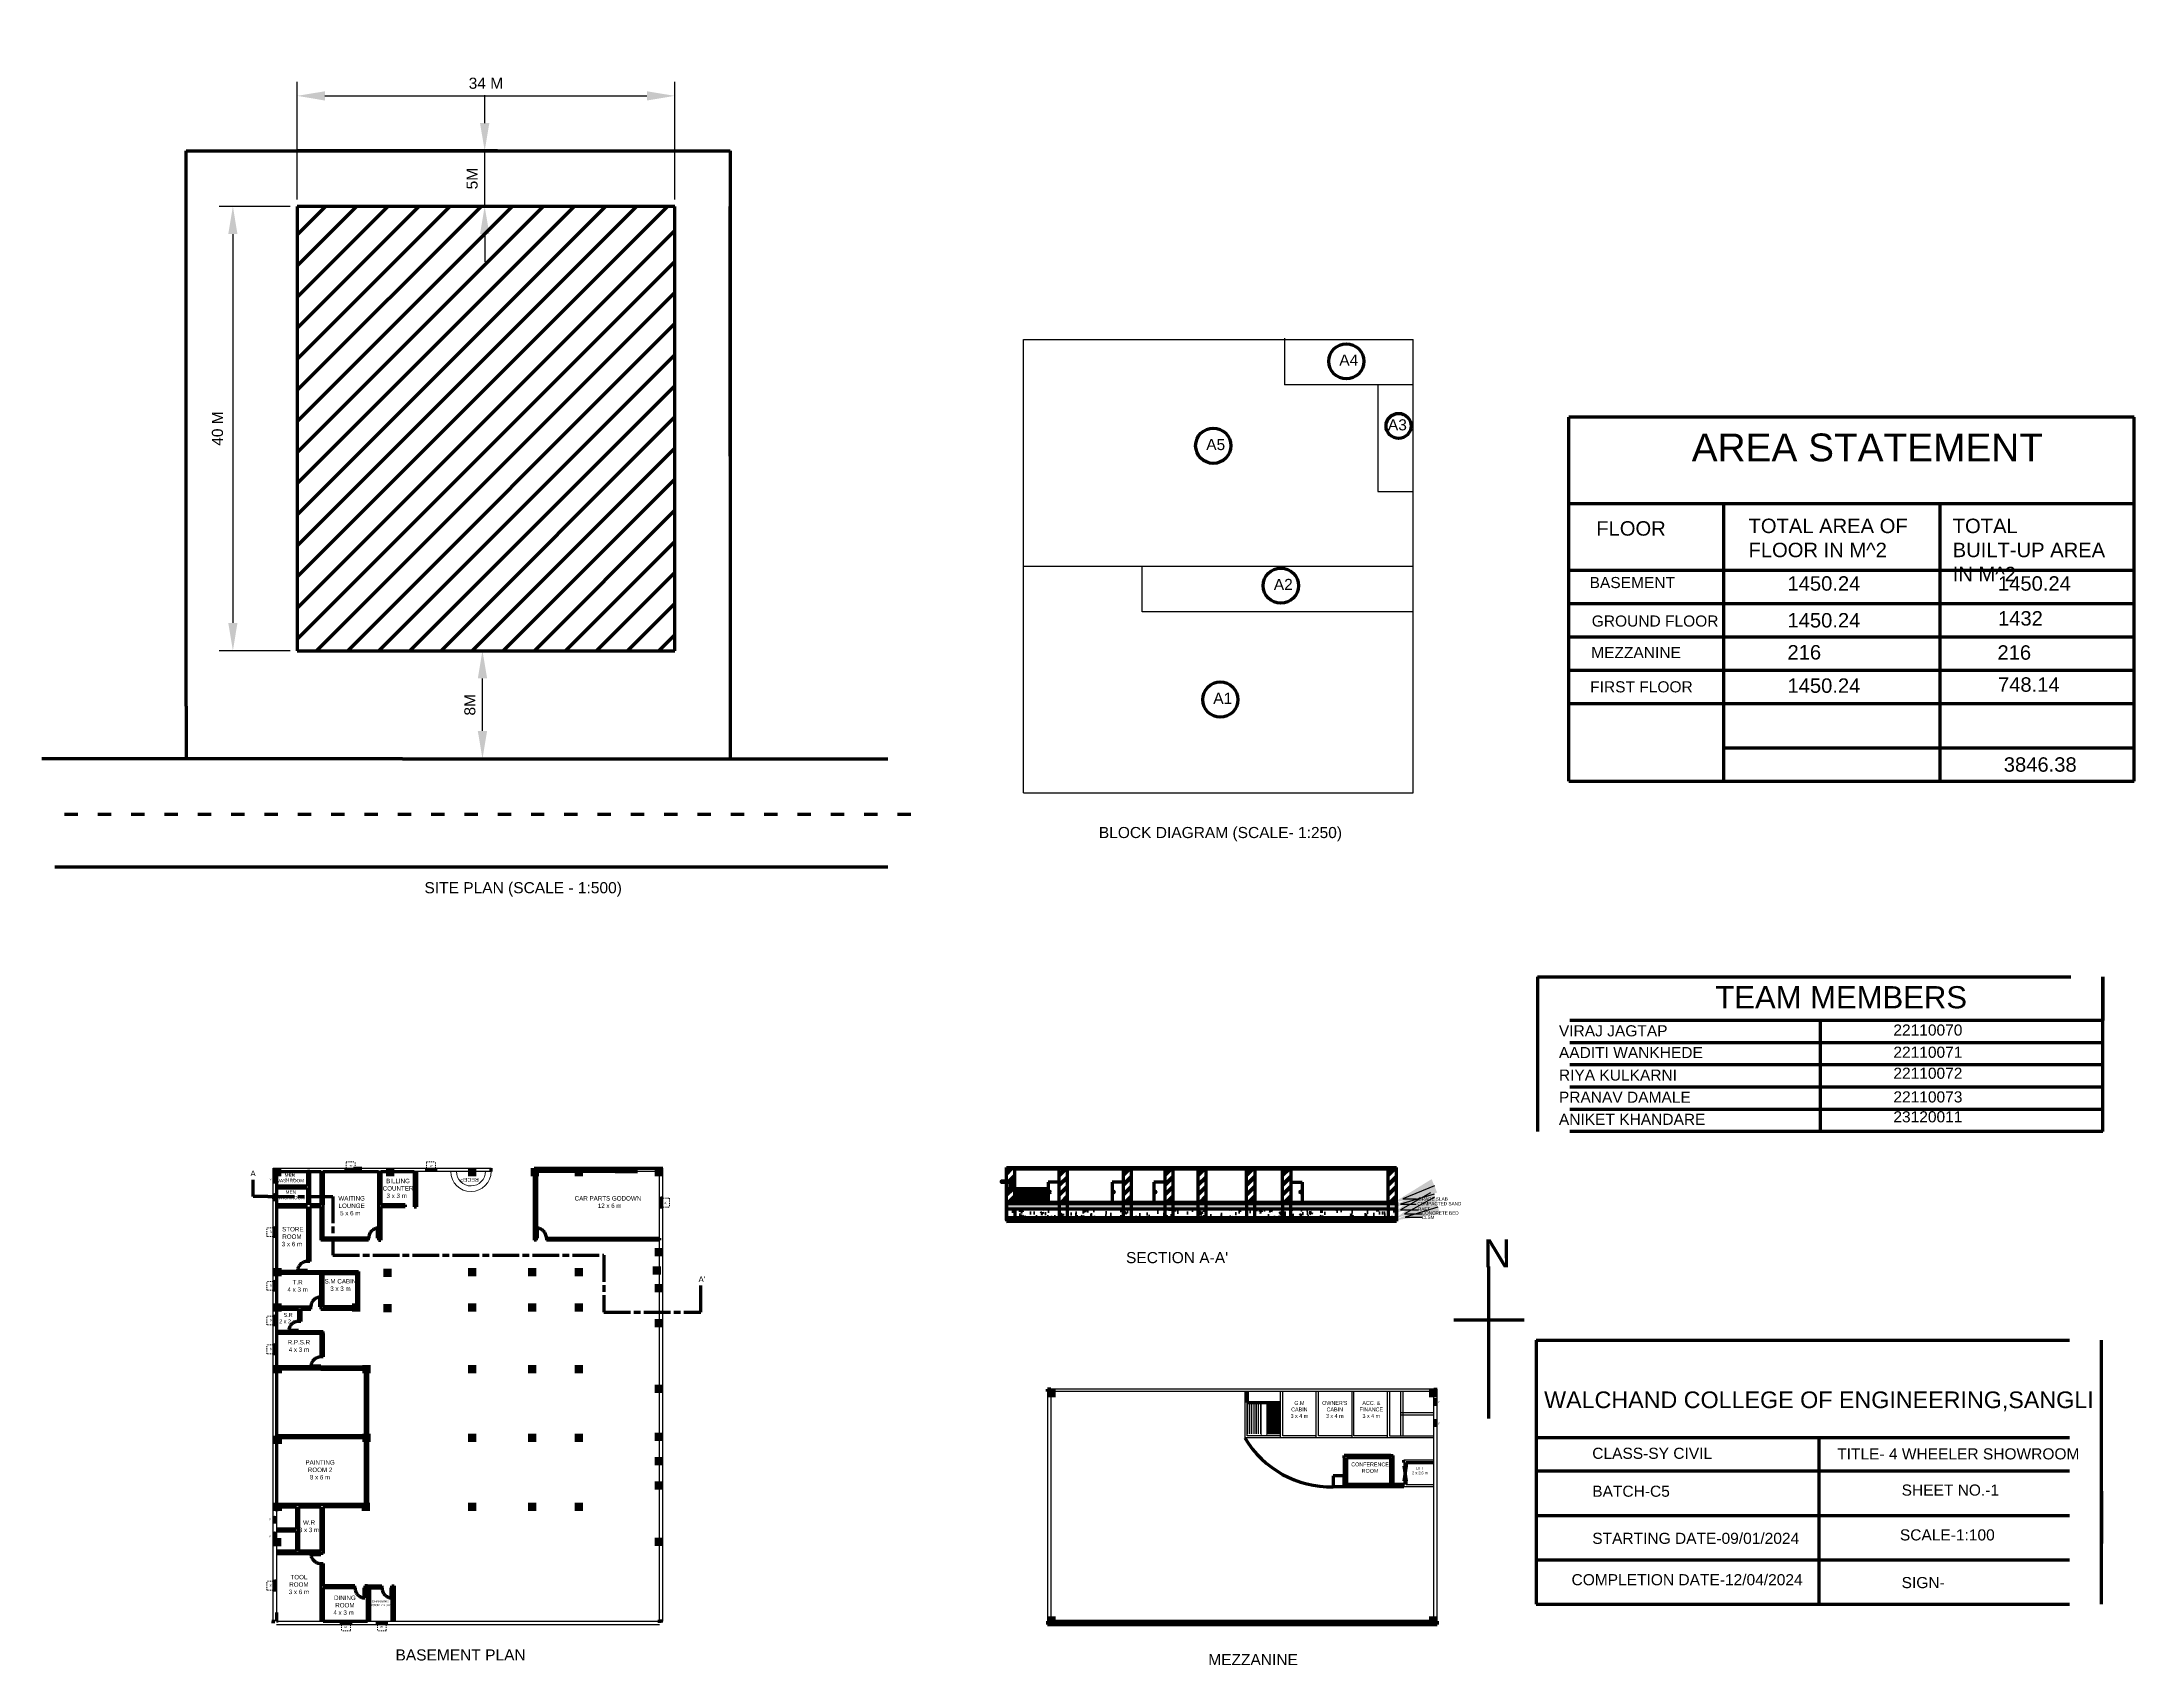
# Model space of a CAD drawing. Header units: metres. Extents: x 0 to 21654, y 0 to 22499.
# Drawn here: x 11071.8 to 11260.2, y 11230.8 to 11377 of the extents above; entities that cross this region are included whole.
import ezdxf
from ezdxf import colors
from ezdxf.entities.mleader import LeaderData, LeaderLine
from ezdxf.math import Vec2, Vec3

# ---------------------------------------------------------------- set-up
doc = ezdxf.new("R2010")
doc.units = ezdxf.units.M
doc.header["$PDMODE"] = 1
for name, pattern in [('ACAD_ISO02W100', [15, 12, -3]), ('ACAD_ISO03W100', [30, 12, -18]), ('ACAD_ISO08W100', [36, 24, -3, 6, -3]), ('DASHED2', [9.525, 6.35, -3.175])]:
    doc.linetypes.add(name, pattern=pattern)
doc.layers.add('chajja', color=100, linetype='DASHED2')
doc.layers.add('window', color=140, linetype='Continuous')
doc.layers.add('column', color=30, linetype='Continuous', true_color=0xfc9803)
doc.styles.get("Standard").update_dxf_attribs({"font": 'arial.ttf'})
doc.dimstyles.new('ISO-25', dxfattribs={"dimtxt": 2.5, "dimasz": 2.5, "dimexe": 1.25, "dimexo": 0.625, "dimtad": 1, "dimtxsty": 'Standard', "dimcen": 2.5, "dimadec": 0, "dimazin": 0, "dimtfac": 1, "dimtmove": 0, "dimatfit": 3, "dimfxl": 1, "dimarcsym": 0})

msp = doc.modelspace()

# ---------------------------------------------------------------- texts
at = {"linetype": 'ByBlock', "lineweight": 100, "ltscale": 2, "char_height": 1, "attachment_point": 1}
for s, width, insert in [('A4', 1.33105, (11188.596, 11348.833)), ('A3', 0.80732, (11192.975, 11343.002)), ('A5', 1.33105, (11176.614, 11341.231)), ('A2', 1.33105, (11182.699, 11328.633)), ('A1', 1.33105, (11177.248, 11318.383)), ('BLOCK DIAGRAM (SCALE- 1:250) ', 23.98583, (11166.949, 11306.3)), ('SITE PLAN (SCALE - 1:500)', 23.98583, (11106.226, 11301.332)), ("SECTION A-A'", 23.98583, (11169.395, 11268.032)), ('BASEMENT PLAN', 23.98583, (11103.619, 11232.261)), ('MEZZANINE', 23.98583, (11176.797, 11231.842))]:
    msp.add_mtext_dynamic_manual_height_columns(s, width=width, gutter_width=12.5, heights=[0], dxfattribs=dict(at, insert=insert))
at = {"linetype": 'Continuous', "lineweight": 100, "ltscale": 2, "attachment_point": 1}
for s, width, gutter_width, heights, insert, char_height in [('AREA STATEMENT', 36.80222, 12.5, [0], (11220.329, 11341.721), 2.5), ('FLOOR', 8.04255, 12.5, [0], (11211.732, 11333.827), 1.3), ('TOTAL AREA OF FLOOR IN M^ 2', 14.55318, 12.5, [0], (11225.443, 11334.056), 1.3), ('TOTAL BUILT-UP AREA IN M^ 2', 14.55318, 12.5, [0], (11243.826, 11334.056), 1.3), ('BASEMENT', 3.69509, 12.5, [0], (11211.135, 11328.806), 1), ('1450.24', 6.97485, 12.5, [0], (11228.948, 11328.873), 1.3), ('1450.24', 6.97485, 12.5, [0], (11247.9, 11328.873), 1.3), ('1432', 6.97485, 12.5, [0], (11247.902, 11325.731), 1.3), ('GROUND FLOOR ', 11.52337, 12.5, [0], (11211.327, 11325.34), 1), ('1450.24', 6.97485, 12.5, [0], (11228.948, 11325.558), 1.3), ('MEZZANINE', 3.69509, 12.5, [0], (11211.279, 11322.506), 1), ('216', 6.97485, 12.5, [0], (11228.948, 11322.675), 1.3), ('216', 6.97485, 12.5, [0], (11247.854, 11322.656), 1.3), ('FIRST FLOOR ', 9.79442, 12.5, [0], (11211.183, 11319.416), 1), ('1450.24', 6.97485, 12.5, [0], (11228.948, 11319.677), 1.3), ('748.14', 6.97485, 12.5, [0], (11247.902, 11319.773), 1.3), ('3846.38', 6.97485, 12.5, [0], (11248.425, 11312.573), 1.3), ('\\pxqc;W.R\\P\\pq*;          4 x 4 m', 2.70042, 0, [1.994], (11092.9, 11275.059), 0.2), ('{\\C0;V}', 0.14325, 12.5, [0], (11092.29, 11274.651), 0.175), ('\\pxqc;WAITING LOUNGE\\P\\pq*;  5 x 6 m', 2.70042, 0, [1.994], (11098.322, 11273.067), 0.4), ('\\pxqc;BILLING COUNTER\\P\\pq*;  3 x 3 m', 2.70042, 0, [1.994], (11102.499, 11274.63), 0.4), ('\\pxqc;CAR PARTS GODOWN\\P  12 x 6 m', 5.67967, 0, [1.761], (11119.908, 11273.067), 0.4), ('{\\C0;V}', 0.14325, 12.5, [0], (11092.457, 11272.952), 0.175), ('COMPACTED SAND', 13.83577, 0, [3.441], (11195.628, 11272.539), 0.3), ('RAFT', 13.83577, 0, [3.441], (11195.675, 11272.059), 0.3), ('GRADE SLAB', 13.83577, 0, [3.441], (11195.691, 11272.961), 0.3), ('CLSM', 13.83577, 0, [3.441], (11196.004, 11271.305), 0.3), ('CONCRETE BED', 13.83577, 0, [3.441], (11196.016, 11271.697), 0.3), ('\\pxqc; STORE ROOM \\P3 x 6 m', 2.70042, 0, [1.994], (11092.946, 11270.288), 0.4), ('\\pxqc;T.R\\P4 x 3 m', 2.70042, 0, [1.994], (11093.46, 11265.527), 0.4), ('\\pxqc;S.M CABIN \\P3 x 3 m', 2.70042, 0, [1.994], (11097.313, 11265.601), 0.4), ('\\pxqc;S.R\\P2 x 2 m', 2.70042, 0, [1.994], (11092.6, 11262.548), 0.35), ('\\pxqc;R.P.S.R\\P4 x 3 m', 2.70042, 0, [1.994], (11093.571, 11260.115), 0.4), ('{\\C0;V}', 0.14325, 12.5, [0], (11197.464, 11254.633), 0.175), ('{\\C0;V}', 0.14325, 12.5, [0], (11197.464, 11252.698), 0.175), ('\\pxqc;PAINTING ROOM 2\\P8 x 6 m', 2.70042, 0, [1.994], (11095.478, 11249.292), 0.4), ('{\\C0;V}', 0.14325, 12.5, [0], (11092.229, 11244.052), 0.175), ('\\pxqc;W.R\\P3 x 3 m', 2.70042, 0, [1.994], (11094.485, 11243.883), 0.4), ('{\\C0;V}', 0.14325, 12.5, [0], (11092.229, 11242.535), 0.175), ('\\pxqc;TOOL ROOM\\P3 x 6 m', 2.70042, 0, [1.994], (11093.576, 11238.969), 0.4), ('\\pxqc;DINING ROOM\\P\\pq*;  4 x 3 m ', 2.70042, 0, [1.994], (11097.715, 11237.108), 0.4), ('\\pxqc;{\\H0.5x;CHANGING\\P ROOM 2 x 3 m} ', 2.49253, 0, [1.756], (11101.008, 11236.687), 0.4)]:
    msp.add_mtext_dynamic_manual_height_columns(s, width=width, gutter_width=gutter_width, heights=heights, dxfattribs=dict(at, insert=insert, char_height=char_height))
at = {"linetype": 'ACAD_ISO08W100', "lineweight": 100, "ltscale": 2, "attachment_point": 1}
for s, width, insert, char_height in [('TEAM MEMBERS', 29.32536, (11222.453, 11291.97), 2), ('VIRAJ JAGTAP', 34.76134, (11208.369, 11288.449), 1), ('22110070', 34.76134, (11238.484, 11288.518), 1), ('AADITI WANKHEDE', 34.76134, (11208.369, 11286.49), 1), ('22110071', 34.76134, (11238.484, 11286.523), 1), ('RIYA KULKARNI', 34.76134, (11208.369, 11284.465), 1), ('22110072', 34.76134, (11238.484, 11284.629), 1), ('PRANAV DAMALE', 34.76134, (11208.369, 11282.474), 1), ('22110073', 34.76134, (11238.484, 11282.499), 1), ('23120011', 34.76134, (11238.484, 11280.707), 1), ('ANIKET KHANDARE', 34.76134, (11208.369, 11280.482), 1), ('A', 0.56473, (11090.563, 11275.364), 0.5), ('\\pxqc;MEN \\PWASHROOM', 4.03015, (11092.088, 11275.113), 0.3), ('\\pxqc;MEN \\PWASHROOM', 4.03015, (11092.179, 11273.586), 0.3), ('N', 2.15066, (11201.556, 11269.168), 2.5), ("A'", 0.56473, (11130.904, 11265.831), 0.5), ('WALCHAND COLLEGE OF ENGINEERING,SANGLI', 76.6949, (11207.038, 11255.48), 1.5), ('CLASS-SY CIVIL', 33.30042, (11211.372, 11250.415), 1), ('TITLE- 4 WHEELER SHOWROOM', 33.30042, (11233.428, 11250.363), 1), ('BATCH-C5', 33.30042, (11211.372, 11247.001), 1), ('SHEET NO.-1', 33.30042, (11239.226, 11247.104), 1), ('SCALE-1:100', 33.30042, (11239.071, 11243.069), 1), ('STARTING DATE-09/01/2024', 33.30042, (11211.372, 11242.759), 1), ('COMPLETION DATE-12/04/2024', 33.30042, (11209.508, 11239.034), 1), ('SIGN-', 33.30042, (11239.226, 11238.775), 1)]:
    msp.add_mtext_dynamic_manual_height_columns(s, width=width, gutter_width=12.5, heights=[0], dxfattribs=dict(at, insert=insert, char_height=char_height))
at = {"linetype": 'ACAD_ISO02W100', "lineweight": 0, "ltscale": 2, "char_height": 0.175, "attachment_point": 1}
for insert in [(11099.424, 11275.882), (11106.647, 11275.882)]:
    msp.add_mtext_dynamic_manual_height_columns('\\pxqc;W', width=0.37934, gutter_width=12.5, heights=[0], dxfattribs=dict(at, insert=insert))
at = {"insert": (11111.117, 11274.359), "char_height": 0.35, "attachment_point": 1, "rotation": 180}
msp.add_mtext_dynamic_manual_height_columns('{\\fArtifakt Element Medium|b0|i0|c0|p34;RECEP}', width=1.83177, gutter_width=12.5, heights=[0], dxfattribs=at)
at = {"linetype": 'ACAD_ISO02W100', "lineweight": 0, "ltscale": 2, "char_height": 0.175, "attachment_point": 1}
for insert, rotation in [((11128.006, 11272.635), 270), ((11092.31, 11269.666), 90), ((11092.31, 11264.833), 90), ((11092.31, 11261.713), 90), ((11092.31, 11259.112), 90), ((11092.305, 11237.839), 90), ((11099.323, 11234.2), 180), ((11102.551, 11234.2), 180)]:
    msp.add_mtext_dynamic_manual_height_columns('\\pxqc;W', width=0.37934, gutter_width=12.5, heights=[0], dxfattribs=dict(at, insert=insert, rotation=rotation))
at = {"attachment_point": 1}
for s, width, insert, char_height in [('\\pxqc;{\\fArtifakt Element Medium|b0|i0|c0|p34;G.M\\PCABIN\\P3 x 4 m}', 1.83177, (11184.087, 11254.621), 0.35), ("\\pxqc;{\\fArtifakt Element Medium|b0|i0|c0|p34;OWNER'S \\PCABIN\\P3 x 4 m}", 1.83177, (11187.273, 11254.621), 0.35), ('\\pxqc;{\\fArtifakt Element Medium|b0|i0|c0|p34;ACC. & FINANCE \\P3 x 4 m}', 1.83177, (11190.563, 11254.621), 0.35), ('\\pxqc;{\\fArtifakt Element Medium|b0|i0|c0|p34;CONFERENCE ROOM}', 1.83177, (11190.449, 11249.09), 0.35), ('\\pxqc;{\\fArtifakt Element Medium|b0|i0|c0|p34;LIFT\\P2 x 2.5 m}', 1.61733, (11195.059, 11248.695), 0.25)]:
    msp.add_mtext_dynamic_manual_height_columns(s, width=width, gutter_width=12.5, heights=[0], dxfattribs=dict(at, insert=insert, char_height=char_height))

# ---------------------------------------------------------------- blocks, each defined once
blk = doc.blocks.new('*D1')
at = {"color": 0, "linetype": 'Continuous', "lineweight": -2, "ltscale": 2, "transparency": 16777216}
for p, q in [((11094.76, 11362.79), (11094.76, 11373.37)), ((11128.76, 11362.79), (11128.76, 11373.37)), ((11097.26, 11372.12), (11126.26, 11372.12))]:
    blk.add_line(p, q, dxfattribs=at)
at = {"color": 0, "linetype": 'Continuous', "lineweight": 100, "ltscale": 2, "transparency": 16777216}
for points in [[(11097.26, 11372.53), (11097.26, 11371.7), (11094.76, 11372.12)], [(11126.26, 11372.53), (11126.26, 11371.7), (11128.76, 11372.12)]]:
    blk.add_solid(points, dxfattribs=at)
at = {"layer": 'Defpoints', "color": 0, "linetype": 'Continuous', "lineweight": 100, "ltscale": 2, "transparency": 16777216}
for p in [(11128.76, 11372.12), (11094.76, 11362.17), (11128.76, 11362.17)]:
    blk.add_point(p, dxfattribs=at)
at = {"color": 0, "linetype": 'Continuous', "lineweight": 100, "ltscale": 2, "transparency": 16777216, "insert": (11111.76, 11373.25), "char_height": 2.5, "width": 5.038, "attachment_point": 5}
blk.add_mtext('{\\H0.4x;34 M}', dxfattribs=at)
blk = doc.blocks.new('*D2')
at = {"color": 0, "linetype": 'Continuous', "lineweight": -2, "ltscale": 2, "transparency": 16777216}
for p, q in [((11111.65, 11369.67), (11111.65, 11372.17)), ((11111.14, 11367.17), (11110.4, 11367.17)), ((11111.65, 11362.17), (11111.65, 11367.17)), ((11111.14, 11362.17), (11110.4, 11362.17)), ((11111.65, 11359.67), (11111.65, 11357.17))]:
    blk.add_line(p, q, dxfattribs=at)
at = {"color": 0, "linetype": 'Continuous', "lineweight": 100, "ltscale": 2, "transparency": 16777216}
for points in [[(11111.23, 11369.67), (11112.07, 11369.67), (11111.65, 11367.17)], [(11111.23, 11359.67), (11112.07, 11359.67), (11111.65, 11362.17)]]:
    blk.add_solid(points, dxfattribs=at)
at = {"layer": 'Defpoints', "color": 0, "linetype": 'Continuous', "lineweight": 100, "ltscale": 2, "transparency": 16777216}
for p in [(11111.65, 11367.17), (11111.76, 11367.17), (11111.76, 11362.17)]:
    blk.add_point(p, dxfattribs=at)
at = {"color": 0, "linetype": 'Continuous', "lineweight": 100, "ltscale": 2, "transparency": 16777216, "insert": (11110.52, 11364.67), "char_height": 2.5, "attachment_point": 5, "rotation": 90}
blk.add_mtext('{\\H0.4x;5M}', dxfattribs=at)
blk = doc.blocks.new('*D3')
at = {"color": 0, "linetype": 'Continuous', "lineweight": -2, "ltscale": 2, "transparency": 16777216}
for p, q in [((11094.14, 11362.17), (11087.73, 11362.17)), ((11088.98, 11359.67), (11088.98, 11324.67)), ((11094.14, 11322.17), (11087.73, 11322.17))]:
    blk.add_line(p, q, dxfattribs=at)
at = {"color": 0, "linetype": 'Continuous', "lineweight": 100, "ltscale": 2, "transparency": 16777216}
for points in [[(11088.56, 11359.67), (11089.39, 11359.67), (11088.98, 11362.17)], [(11088.56, 11324.67), (11089.39, 11324.67), (11088.98, 11322.17)]]:
    blk.add_solid(points, dxfattribs=at)
at = {"layer": 'Defpoints', "color": 0, "linetype": 'Continuous', "lineweight": 100, "ltscale": 2, "transparency": 16777216}
for p in [(11094.76, 11362.17), (11088.98, 11322.17), (11094.76, 11322.17)]:
    blk.add_point(p, dxfattribs=at)
at = {"color": 0, "linetype": 'Continuous', "lineweight": 100, "ltscale": 2, "transparency": 16777216, "insert": (11086.76, 11342.17), "char_height": 2.5, "attachment_point": 5, "rotation": 90}
blk.add_mtext('{\\H0.4x;\\P40 M}', dxfattribs=at)
blk = doc.blocks.new('*D4')
at = {"color": 0, "linetype": 'Continuous', "lineweight": -2, "ltscale": 2, "transparency": 16777216}
for p, q in [((11112.08, 11322.17), (11112.7, 11322.17)), ((11111.45, 11314.94), (11111.45, 11319.67)), ((11112.08, 11312.44), (11112.7, 11312.44))]:
    blk.add_line(p, q, dxfattribs=at)
at = {"color": 0, "linetype": 'Continuous', "lineweight": 100, "ltscale": 2, "transparency": 16777216}
for points in [[(11111.03, 11319.67), (11111.87, 11319.67), (11111.45, 11322.17)], [(11111.03, 11314.94), (11111.87, 11314.94), (11111.45, 11312.44)]]:
    blk.add_solid(points, dxfattribs=at)
at = {"layer": 'Defpoints', "color": 0, "linetype": 'Continuous', "lineweight": 100, "ltscale": 2, "transparency": 16777216}
for p in [(11111.45, 11322.17), (11111.45, 11322.17), (11111.45, 11312.44)]:
    blk.add_point(p, dxfattribs=at)
at = {"color": 0, "linetype": 'Continuous', "lineweight": 100, "ltscale": 2, "transparency": 16777216, "insert": (11110.32, 11317.3), "char_height": 2.5, "attachment_point": 5, "rotation": 90}
blk.add_mtext('{\\H0.4x;8M}', dxfattribs=at)

# ---------------------------------------------------------------- dimensions: what is measured, and where the dimension line sits
at = {"linetype": 'Continuous', "lineweight": 100, "ltscale": 2}
dim = msp.add_linear_dim(base=(11128.761, 11372.117), p1=(11094.761, 11362.168), p2=(11128.761, 11362.168), text='{\\H0.4x;<> M}', dimstyle='ISO-25', dxfattribs=at)
dim.commit()
dim.dimension.update_dxf_attribs({"geometry": '*D1', "text_midpoint": (11111.761, 11373.253)})
for base, p1, p2, text, picture, middle in [((11111.649, 11367.168), (11111.761, 11362.168), (11111.761, 11367.168), '{\\H0.4x;<>M}', '*D2', (11110.515, 11364.668)), ((11088.977, 11322.168), (11094.761, 11362.168), (11094.761, 11322.168), '{\\H0.4x;\\P<> M}', '*D3', (11086.758, 11342.168)), ((11111.451, 11322.168), (11111.451, 11312.439), (11111.451, 11322.168), '{\\H0.4x;8M}', '*D4', (11110.315, 11317.303))]:
    dim = msp.add_linear_dim(base=base, p1=p1, p2=p2, angle=90, text=text, dimstyle='ISO-25', dxfattribs=at)
    dim.commit()
    dim.dimension.update_dxf_attribs({"geometry": picture, "text_midpoint": middle})

# ---------------------------------------------------------------- hatches: boundary and pattern name
at = {"linetype": 'Continuous', "lineweight": 100, "ltscale": 2, "transparency": 33554664}
h = msp.add_hatch(dxfattribs=at)
h.set_pattern_fill('JIS_WOOD', color=256, scale=2.8)
h.set_pattern_definition([(45, (10887.1774, 11331.2248), (-1.4, 1.4), [])])
h.paths.add_polyline_path([(11128.764, 11362.168), (11128.761, 11322.168), (11094.761, 11322.168), (11094.764, 11362.168)])
at = {"linetype": 'ByBlock', "lineweight": 100, "ltscale": 2, "transparency": 33554664}
h = msp.add_hatch(dxfattribs=at)
h.set_pattern_fill('AR-CONC', color=256, scale=0.001)
h.set_pattern_definition([(50, (10960.44006, 11288.82556), (0.18218467, -0.01593909), [0.01905, -0.20955]), (355, (10960.44006, 11288.82556), (-0.03524342, 0.19105685), [0.01524, -0.16764058]), (100.451445, (10960.45524, 11288.82424), (0.14694125, 0.17511775), [0.01619001, -0.17809024]), (46.1842, (10960.44006, 11288.87636), (0.27107904, -0.04204233), [0.028575, -0.314325]), (96.63556, (10960.46265, 11288.87286), (0.23740413, 0.24742612), [0.02428502, -0.2671356]), (351.18415, (10960.44006, 11288.87636), (0.23740413, 0.24742612), [0.02285997, -0.25145973]), (21, (10960.46546, 11288.86366), (0.15161439, -0.1022652), [0.01905, -0.20955]), (326, (10960.46546, 11288.86366), (0.06180203, 0.18418797), [0.01524, -0.16764]), (71.451445, (10960.4781, 11288.85514), (0.21341642, 0.08192277), [0.01619001, -0.17808994]), (37.5, (10960.44006, 11288.825564), (0.003088603, 0.084555039), [0, -0.165608, 0, -0.17018, 0, -0.168275]), (7.5, (10960.44006, 11288.82556), (0.066819663, 0.100180575), [0, -0.097028, 0, -0.161798, 0, -0.064135]), (327.5, (10960.383416, 11288.825564), (0.135590595, -0.005728744), [0, -0.0635, 0, -0.19812, 0, -0.26289]), (317.5, (10960.35802, 11288.82556), (0.14812918, 0.02542649), [0, -0.08255, 0, -0.131572, 0, -0.18669])])
edge = h.paths.add_edge_path()
edge.add_line((11158.635, 11275.649), (11193.735, 11275.649))
edge.add_line((11159.385, 11275.518), (11193.735, 11275.518))
edge.add_line((11159.385, 11275.518), (11158.635, 11275.518))
at = {"linetype": 'Continuous', "lineweight": 100, "ltscale": 2, "transparency": 33554664}
h = msp.add_hatch(dxfattribs=at)
h.set_pattern_fill('JIS_LC_8A', color=256, scale=0.08)
h.set_pattern_definition([(45, (11173.30214, 11277.4238), (-0.441235, 0.441235), []), (45, (11173.38214, 11277.4238), (-0.441235, 0.441235), [])])
h.paths.add_polyline_path([(11159.402, 11275.518), (11159.394, 11274.424), (11158.644, 11274.424), (11158.652, 11275.518)])
h = msp.add_hatch(dxfattribs=at)
h.set_pattern_fill('JIS_LC_8A', color=256, scale=0.08)
h.set_pattern_definition([(45, (11178.0433, 11275.5238), (-0.441235, 0.441235), []), (45, (11178.1233, 11275.5238), (-0.441235, 0.441235), [])])
h.paths.add_polyline_path([(11164.143, 11275.518), (11164.135, 11272.524), (11163.385, 11272.524), (11163.393, 11275.518)])
h = msp.add_hatch(dxfattribs=at)
h.set_pattern_fill('JIS_LC_8A', color=256, scale=0.08)
h.set_pattern_definition([(45, (11183.7933, 11275.5238), (-0.441235, 0.441235), []), (45, (11183.8733, 11275.5238), (-0.441235, 0.441235), [])])
h.paths.add_polyline_path([(11169.893, 11275.518), (11169.885, 11272.524), (11169.135, 11272.524), (11169.143, 11275.518)])
h = msp.add_hatch(dxfattribs=at)
h.set_pattern_fill('JIS_LC_8A', color=256, scale=0.08)
h.set_pattern_definition([(45, (11187.5433, 11275.5238), (-0.441235, 0.441235), []), (45, (11187.6233, 11275.5238), (-0.441235, 0.441235), [])])
h.paths.add_polyline_path([(11173.643, 11275.518), (11173.635, 11272.524), (11172.885, 11272.524), (11172.893, 11275.518)])
h = msp.add_hatch(dxfattribs=at)
h.set_pattern_fill('JIS_LC_8A', color=256, scale=0.08)
h.set_pattern_definition([(45, (11190.52716, 11275.5238), (-0.441235, 0.441235), []), (45, (11190.60716, 11275.5238), (-0.441235, 0.441235), [])])
h.paths.add_polyline_path([(11176.627, 11275.518), (11176.619, 11272.524), (11175.869, 11272.524), (11175.877, 11275.518)])
h = msp.add_hatch(dxfattribs=at)
h.set_pattern_fill('JIS_LC_8A', color=256, scale=0.08)
h.set_pattern_definition([(45, (11194.8933, 11275.5238), (-0.441235, 0.441235), []), (45, (11194.9733, 11275.5238), (-0.441235, 0.441235), [])])
h.paths.add_polyline_path([(11180.993, 11275.518), (11180.985, 11272.524), (11180.235, 11272.524), (11180.243, 11275.518)])
h = msp.add_hatch(dxfattribs=at)
h.set_pattern_fill('JIS_LC_8A', color=256, scale=0.08)
h.set_pattern_definition([(45, (11198.1455, 11275.5238), (-0.441235, 0.441235), []), (45, (11198.2255, 11275.5238), (-0.441235, 0.441235), [])])
h.paths.add_polyline_path([(11184.245, 11275.518), (11184.238, 11272.524), (11183.488, 11272.524), (11183.495, 11275.518)])
h = msp.add_hatch(dxfattribs=at)
h.set_pattern_fill('JIS_LC_8A', color=256, scale=0.08)
h.set_pattern_definition([(45, (11207.6433, 11275.5238), (-0.441235, 0.441235), []), (45, (11207.7233, 11275.5238), (-0.441235, 0.441235), [])])
h.paths.add_polyline_path([(11193.743, 11275.518), (11193.735, 11272.524), (11192.985, 11272.524), (11192.993, 11275.518)])
h = msp.add_hatch(dxfattribs=at)
h.set_pattern_fill('JIS_LC_8A', color=256, scale=0.08)
h.set_pattern_definition([(45, (11173.2933, 11275.5238), (-0.441235, 0.441235), []), (45, (11173.3733, 11275.5238), (-0.441235, 0.441235), [])])
h.paths.add_polyline_path([(11159.393, 11273.724), (11159.385, 11272.524), (11158.635, 11272.524), (11158.643, 11273.724)])
at = {"linetype": 'Continuous', "lineweight": 100, "ltscale": 2, "transparency": 33554687}
h = msp.add_hatch(dxfattribs=at)
h.set_pattern_fill('AR-CONC', color=256, scale=0.001)
h.set_pattern_definition([(50, (10894.40516, 11311.79313), (0.18218467, -0.015939086), [0.01905, -0.20955]), (355, (10894.40516, 11311.79313), (-0.03524342, 0.19105685), [0.01524, -0.16764058]), (100.451445, (10894.42034, 11311.7918), (0.14694125, 0.17511775), [0.01619001, -0.17809024]), (46.1842, (10894.40516, 11311.84393), (0.27107904, -0.04204233), [0.028575, -0.314325]), (96.63556, (10894.42775, 11311.84043), (0.23740413, 0.24742612), [0.02428502, -0.2671356]), (351.18415, (10894.40516, 11311.84393), (0.23740413, 0.24742612), [0.02285997, -0.25145973]), (21, (10894.43056, 11311.83123), (0.15161439, -0.1022652), [0.01905, -0.20955]), (326, (10894.43056, 11311.83123), (0.06180203, 0.18418797), [0.01524, -0.16764]), (71.451445, (10894.4432, 11311.82271), (0.21341642, 0.08192277), [0.01619001, -0.17808994]), (37.5, (10894.40516, 11311.79313), (0.003088603, 0.084555039), [0, -0.165608, 0, -0.17018, 0, -0.168275]), (7.5, (10894.40516, 11311.79313), (0.066819663, 0.100180575), [0, -0.097028, 0, -0.161798, 0, -0.064135]), (327.5, (10894.348515, 11311.79313), (0.135590595, -0.005728744), [0, -0.0635, 0, -0.19812, 0, -0.26289]), (317.5, (10894.32311, 11311.79313), (0.14812918, 0.02542649), [0, -0.08255, 0, -0.131572, 0, -0.18669])])
edge = h.paths.add_edge_path()
edge.add_line((11158.635, 11272.524), (11193.735, 11272.524))
edge.add_line((11158.635, 11272.399), (11193.735, 11272.399))
h = msp.add_hatch(dxfattribs=at)
h.set_pattern_fill('AR-SAND', color=256, scale=0.0009)
h.set_pattern_definition([(37.5, (10894.405157, 11311.79313), (-0.001440028, 0.0440471914), [0, -0.0347472, 0, -0.038862, 0, -0.0371475]), (7.5, (10894.405157, 11311.79313), (0.040457095, 0.064514259), [0, -0.0187452, 0, -0.0313182, 0, -0.0120015]), (327.5, (10894.37704, 11311.79313), (0.0711893133, 0.0001293466), [0, -0.01143, 0, -0.041148, 0, -0.053721]), (317.5, (10894.37704, 11311.79313), (0.068720081, 0.020063639), [0, -0.005715, 0, -0.0269748, 0, -0.030861])])
h.paths.add_polyline_path([(11158.635, 11272.399), (11158.635, 11271.899), (11193.735, 11271.899), (11193.735, 11272.399)])
h = msp.add_hatch(dxfattribs=at)
h.set_pattern_fill('AR-CONC', color=256, scale=0.01)
h.set_pattern_definition([(50, (10894.4052, 11311.7931), (1.821847, -0.159391), [0.1905, -2.0955]), (355, (10894.4052, 11311.7931), (-0.352434, 1.910568), [0.1524, -1.676406]), (100.45144, (10894.557, 11311.7798), (1.469412, 1.751178), [0.1619, -1.780902]), (46.1842, (10894.4052, 11312.3011), (2.71079, -0.420423), [0.28575, -3.14325]), (96.6356, (10894.631, 11312.266), (2.374041, 2.474261), [0.24285, -2.671356]), (351.1842, (10894.4052, 11312.301), (2.374041, 2.47426), [0.2286, -2.514597]), (21, (10894.6592, 11312.1741), (1.516144, -1.022652), [0.1905, -2.0955]), (326, (10894.6592, 11312.1741), (0.61802, 1.84188), [0.1524, -1.6764]), (71.45144, (10894.7855, 11312.0889), (2.134164, 0.819228), [0.1619, -1.780899]), (37.5, (10894.40516, 11311.7931), (0.030886, 0.8455504), [0, -1.65608, 0, -1.7018, 0, -1.68275]), (7.5, (10894.4052, 11311.7931), (0.6681966, 1.0018057), [0, -0.97028, 0, -1.61798, 0, -0.64135]), (327.5, (10893.83874, 11311.7931), (1.355906, -0.0572874), [0, -0.635, 0, -1.9812, 0, -2.6289]), (317.5, (10893.5847, 11311.7931), (1.481292, 0.254265), [0, -0.8255, 0, -1.31572, 0, -1.8669])])
h.paths.add_polyline_path([(11158.635, 11271.899), (11158.635, 11271.099), (11193.735, 11271.099), (11193.735, 11271.899)])
h = msp.add_hatch(dxfattribs=at)
h.set_pattern_fill('AR-SAND', color=256, scale=0.001)
h.set_pattern_definition([(37.5, (10894.405157, 11311.79313), (-0.0016000313, 0.0489413237), [0, -0.038608, 0, -0.04318, 0, -0.041275]), (7.5, (10894.40516, 11311.79313), (0.044952328, 0.07168251), [0, -0.020828, 0, -0.034798, 0, -0.013335]), (327.5, (10894.373915, 11311.79313), (0.079099237, 0.0001437185), [0, -0.0127, 0, -0.04572, 0, -0.05969]), (317.5, (10894.373915, 11311.79313), (0.076355645, 0.022292932), [0, -0.00635, 0, -0.029972, 0, -0.03429])])
h.paths.add_polyline_path([(11193.735, 11271.099), (11158.635, 11271.099), (11158.635, 11270.999), (11193.735, 11270.999)])
h = msp.add_hatch(dxfattribs=at)
h.set_pattern_fill('TRIANG', color=256, scale=0.01)
h.set_pattern_definition([(60, (10894.40516, 11311.79313), (-0.047625, 0.08248892), [0.047625, -0.047625]), (120, (10894.40516, 11311.79313), (-0.09525, 5e-11), [0.047625, -0.047625]), (0, (10894.381344, 11311.834375), (0.047625, 0.08248892), [0.047625, -0.047625])])
edge = h.paths.add_edge_path()
edge.add_line((11158.635, 11270.999), (11158.635, 11270.799))
edge.add_line((11158.635, 11270.999), (11193.735, 11270.999))
edge.add_line((11158.635, 11270.799), (11193.735, 11270.799))
at = {"layer": 'column', "linetype": 'ACAD_ISO02W100', "lineweight": 100, "transparency": 33554687}
h = msp.add_hatch(color=256, dxfattribs=at)
h.dxf.hatch_style = 1
h.paths.add_polyline_path([(11093.344, 11275.592), (11092.594, 11275.592), (11092.594, 11274.842), (11093.344, 11274.842)])
h = msp.add_hatch(color=256, dxfattribs=at)
h.dxf.hatch_style = 1
h.paths.add_polyline_path([(11093.344, 11275.592), (11092.594, 11275.592), (11092.594, 11274.842), (11093.344, 11274.842)])
h = msp.add_hatch(color=256, dxfattribs=at)
h.dxf.hatch_style = 1
h.paths.add_polyline_path([(11093.344, 11275.592), (11092.594, 11275.592), (11092.594, 11274.842), (11093.344, 11274.842)])
h = msp.add_hatch(color=256, dxfattribs=at)
h.dxf.hatch_style = 1
h.paths.add_polyline_path([(11103.501, 11275.592), (11102.751, 11275.592), (11102.751, 11274.842), (11103.501, 11274.842)])
h = msp.add_hatch(color=256, dxfattribs=at)
h.dxf.hatch_style = 1
h.paths.add_polyline_path([(11110.897, 11275.592), (11110.147, 11275.592), (11110.147, 11274.842), (11110.897, 11274.842)])
h = msp.add_hatch(color=256, dxfattribs=at)
h.dxf.hatch_style = 1
h.paths.add_polyline_path([(11116.542, 11275.592), (11115.792, 11275.592), (11115.792, 11274.842), (11116.542, 11274.842)])
h = msp.add_hatch(color=256, dxfattribs=at)
h.dxf.hatch_style = 1
h.paths.add_polyline_path([(11116.546, 11275.592), (11115.796, 11275.592), (11115.796, 11274.842), (11116.546, 11274.842)])
h = msp.add_hatch(color=256, dxfattribs=at)
h.dxf.hatch_style = 1
h.paths.add_polyline_path([(11120.5, 11275.592), (11119.75, 11275.592), (11119.75, 11274.842), (11120.5, 11274.842)])
h = msp.add_hatch(color=256, dxfattribs=at)
h.dxf.hatch_style = 1
h.paths.add_polyline_path([(11120.502, 11275.592), (11119.752, 11275.592), (11119.752, 11274.842), (11120.502, 11274.842)])
h = msp.add_hatch(color=256, dxfattribs=at)
h.dxf.hatch_style = 1
h.paths.add_polyline_path([(11127.7, 11275.592), (11126.95, 11275.592), (11126.95, 11274.842), (11127.7, 11274.842)])
h = msp.add_hatch(color=256, dxfattribs=at)
h.dxf.hatch_style = 1
h.paths.add_polyline_path([(11127.7, 11275.592), (11126.95, 11275.592), (11126.95, 11274.842), (11127.7, 11274.842)])
h = msp.add_hatch(color=256, dxfattribs=at)
h.dxf.hatch_style = 1
h.paths.add_polyline_path([(11127.7, 11275.592), (11126.95, 11275.592), (11126.95, 11274.842), (11127.7, 11274.842)])
h = msp.add_hatch(color=256, dxfattribs=at)
h.dxf.hatch_style = 1
h.paths.add_polyline_path([(11127.7, 11275.592), (11126.95, 11275.592), (11126.95, 11274.842), (11127.7, 11274.842)])
h = msp.add_hatch(color=256, dxfattribs=at)
h.dxf.hatch_style = 1
h.paths.add_polyline_path([(11127.7, 11275.592), (11126.95, 11275.592), (11126.95, 11274.842), (11127.7, 11274.842)])
h = msp.add_hatch(color=256, dxfattribs=at)
h.dxf.hatch_style = 1
h.paths.add_polyline_path([(11127.7, 11275.592), (11126.95, 11275.592), (11126.95, 11274.842), (11127.7, 11274.842)])
h = msp.add_hatch(color=256, dxfattribs=at)
h.dxf.hatch_style = 1
h.paths.add_polyline_path([(11127.7, 11275.592), (11126.95, 11275.592), (11126.95, 11274.842), (11127.7, 11274.842)])
h = msp.add_hatch(color=256, dxfattribs=at)
h.dxf.hatch_style = 1
h.paths.add_polyline_path([(11127.7, 11275.592), (11126.95, 11275.592), (11126.95, 11274.842), (11127.7, 11274.842)])
h = msp.add_hatch(color=256, dxfattribs=at)
h.dxf.hatch_style = 1
h.paths.add_polyline_path([(11127.7, 11275.592), (11126.95, 11275.592), (11126.95, 11274.842), (11127.7, 11274.842)])
h = msp.add_hatch(color=256, dxfattribs=at)
h.dxf.hatch_style = 1
h.paths.add_polyline_path([(11127.7, 11275.592), (11126.95, 11275.592), (11126.95, 11274.842), (11127.7, 11274.842)])
h = msp.add_hatch(color=256, dxfattribs=at)
h.dxf.hatch_style = 1
h.paths.add_polyline_path([(11127.7, 11275.592), (11126.95, 11275.592), (11126.95, 11274.842), (11127.7, 11274.842)])
h = msp.add_hatch(color=256, dxfattribs=at)
h.dxf.hatch_style = 1
h.paths.add_polyline_path([(11127.701, 11275.592), (11126.951, 11275.592), (11126.951, 11274.842), (11127.701, 11274.842)])
h = msp.add_hatch(color=256, dxfattribs=at)
h.dxf.hatch_style = 1
h.paths.add_polyline_path([(11127.7, 11268.383), (11126.95, 11268.383), (11126.95, 11267.633), (11127.7, 11267.633)])
h = msp.add_hatch(color=256, dxfattribs=at)
h.dxf.hatch_style = 1
h.paths.add_polyline_path([(11093.371, 11266.587), (11092.621, 11266.587), (11092.621, 11265.837), (11093.371, 11265.837)])
h = msp.add_hatch(color=256, dxfattribs=at)
h.dxf.hatch_style = 1
h.paths.add_polyline_path([(11103.277, 11266.54), (11102.527, 11266.54), (11102.527, 11265.79), (11103.277, 11265.79)])
h = msp.add_hatch(color=256, dxfattribs=at)
h.dxf.hatch_style = 1
h.paths.add_polyline_path([(11103.277, 11266.54), (11102.527, 11266.54), (11102.527, 11265.79), (11103.277, 11265.79)])
h = msp.add_hatch(color=256, dxfattribs=at)
h.dxf.hatch_style = 1
h.paths.add_polyline_path([(11103.277, 11266.54), (11102.527, 11266.54), (11102.527, 11265.79), (11103.277, 11265.79)])
h = msp.add_hatch(color=256, dxfattribs=at)
h.dxf.hatch_style = 1
h.paths.add_polyline_path([(11110.897, 11266.59), (11110.147, 11266.59), (11110.147, 11265.84), (11110.897, 11265.84)])
h = msp.add_hatch(color=256, dxfattribs=at)
h.dxf.hatch_style = 1
h.paths.add_polyline_path([(11116.3, 11266.59), (11115.55, 11266.59), (11115.55, 11265.84), (11116.3, 11265.84)])
h = msp.add_hatch(color=256, dxfattribs=at)
h.dxf.hatch_style = 1
h.paths.add_polyline_path([(11120.5, 11266.59), (11119.75, 11266.59), (11119.75, 11265.84), (11120.5, 11265.84)])
h = msp.add_hatch(color=256, dxfattribs=at)
h.dxf.hatch_style = 1
h.paths.add_polyline_path([(11127.534, 11266.749), (11126.784, 11266.749), (11126.784, 11265.999), (11127.534, 11265.999)])
h = msp.add_hatch(color=256, dxfattribs=at)
h.dxf.hatch_style = 1
h.paths.add_polyline_path([(11127.7, 11265.163), (11126.95, 11265.163), (11126.95, 11264.413), (11127.7, 11264.413)])
h = msp.add_hatch(color=256, dxfattribs=at)
h.dxf.hatch_style = 1
h.paths.add_polyline_path([(11093.359, 11263.408), (11092.609, 11263.408), (11092.609, 11262.658), (11093.359, 11262.658)])
h = msp.add_hatch(color=256, dxfattribs=at)
h.dxf.hatch_style = 1
h.paths.add_polyline_path([(11100.447, 11263.408), (11099.697, 11263.408), (11099.697, 11262.658), (11100.447, 11262.658)])
h = msp.add_hatch(color=256, dxfattribs=at)
h.dxf.hatch_style = 1
h.paths.add_polyline_path([(11103.277, 11263.364), (11102.527, 11263.364), (11102.527, 11262.614), (11103.277, 11262.614)])
h = msp.add_hatch(color=256, dxfattribs=at)
h.dxf.hatch_style = 1
h.paths.add_polyline_path([(11110.897, 11263.41), (11110.147, 11263.41), (11110.147, 11262.66), (11110.897, 11262.66)])
h = msp.add_hatch(color=256, dxfattribs=at)
h.dxf.hatch_style = 1
h.paths.add_polyline_path([(11116.3, 11263.41), (11115.55, 11263.41), (11115.55, 11262.66), (11116.3, 11262.66)])
h = msp.add_hatch(color=256, dxfattribs=at)
h.dxf.hatch_style = 1
h.paths.add_polyline_path([(11120.5, 11263.41), (11119.75, 11263.41), (11119.75, 11262.66), (11120.5, 11262.66)])
h = msp.add_hatch(color=256, dxfattribs=at)
h.dxf.hatch_style = 1
h.paths.add_polyline_path([(11127.7, 11261.992), (11126.95, 11261.992), (11126.95, 11261.242), (11127.7, 11261.242)])
h = msp.add_hatch(color=256, dxfattribs=at)
h.dxf.hatch_style = 1
h.paths.add_polyline_path([(11093.397, 11257.868), (11092.647, 11257.868), (11092.647, 11257.118), (11093.397, 11257.118)])
h = msp.add_hatch(color=256, dxfattribs=at)
h.dxf.hatch_style = 1
h.paths.add_polyline_path([(11101.397, 11257.868), (11100.647, 11257.868), (11100.647, 11257.118), (11101.397, 11257.118)])
h = msp.add_hatch(color=256, dxfattribs=at)
h.dxf.hatch_style = 1
h.paths.add_polyline_path([(11110.897, 11257.868), (11110.147, 11257.868), (11110.147, 11257.118), (11110.897, 11257.118)])
h = msp.add_hatch(color=256, dxfattribs=at)
h.dxf.hatch_style = 1
h.paths.add_polyline_path([(11116.3, 11257.868), (11115.55, 11257.868), (11115.55, 11257.118), (11116.3, 11257.118)])
h = msp.add_hatch(color=256, dxfattribs=at)
h.dxf.hatch_style = 1
h.paths.add_polyline_path([(11120.5, 11257.868), (11119.75, 11257.868), (11119.75, 11257.118), (11120.5, 11257.118)])
h = msp.add_hatch(color=256, dxfattribs=at)
h.dxf.hatch_style = 1
h.paths.add_polyline_path([(11127.69, 11256.078), (11126.94, 11256.078), (11126.94, 11255.328), (11127.69, 11255.328)])
h = msp.add_hatch(color=256, dxfattribs=at)
h.dxf.hatch_style = 1
h.paths.add_polyline_path([(11163.073, 11255.688), (11162.323, 11255.688), (11162.323, 11254.938), (11163.073, 11254.938)])
h = msp.add_hatch(color=256, dxfattribs=at)
h.dxf.hatch_style = 1
h.paths.add_polyline_path([(11197.418, 11255.695), (11196.668, 11255.695), (11196.668, 11254.945), (11197.418, 11254.945)])
h = msp.add_hatch(color=256, dxfattribs=at)
h.dxf.hatch_style = 1
h.paths.add_polyline_path([(11093.397, 11251.508), (11092.647, 11251.508), (11092.647, 11250.758), (11093.397, 11250.758)])
h = msp.add_hatch(color=256, dxfattribs=at)
h.dxf.hatch_style = 1
h.paths.add_polyline_path([(11101.397, 11251.668), (11100.647, 11251.668), (11100.647, 11250.918), (11101.397, 11250.918)])
h = msp.add_hatch(color=256, dxfattribs=at)
h.dxf.hatch_style = 1
h.paths.add_polyline_path([(11110.897, 11251.669), (11110.147, 11251.669), (11110.147, 11250.919), (11110.897, 11250.919)])
h = msp.add_hatch(color=256, dxfattribs=at)
h.dxf.hatch_style = 1
h.paths.add_polyline_path([(11116.3, 11251.669), (11115.55, 11251.669), (11115.55, 11250.919), (11116.3, 11250.919)])
h = msp.add_hatch(color=256, dxfattribs=at)
h.dxf.hatch_style = 1
h.paths.add_polyline_path([(11120.5, 11251.669), (11119.75, 11251.669), (11119.75, 11250.919), (11120.5, 11250.919)])
h = msp.add_hatch(color=256, dxfattribs=at)
h.dxf.hatch_style = 1
h.paths.add_polyline_path([(11127.69, 11251.778), (11126.94, 11251.778), (11126.94, 11251.028), (11127.69, 11251.028)])
h = msp.add_hatch(color=256, dxfattribs=at)
h.dxf.hatch_style = 1
h.paths.add_polyline_path([(11127.69, 11249.578), (11126.94, 11249.578), (11126.94, 11248.828), (11127.69, 11248.828)])
h = msp.add_hatch(color=256, dxfattribs=at)
h.dxf.hatch_style = 1
h.paths.add_polyline_path([(11127.69, 11247.377), (11126.94, 11247.377), (11126.94, 11246.627), (11127.69, 11246.627)])
h = msp.add_hatch(color=256, dxfattribs=at)
h.dxf.hatch_style = 1
h.paths.add_polyline_path([(11093.397, 11245.468), (11092.647, 11245.468), (11092.647, 11244.718), (11093.397, 11244.718)])
h = msp.add_hatch(color=256, dxfattribs=at)
h.dxf.hatch_style = 1
h.paths.add_polyline_path([(11101.329, 11245.468), (11100.579, 11245.468), (11100.579, 11244.718), (11101.329, 11244.718)])
h = msp.add_hatch(color=256, dxfattribs=at)
h.dxf.hatch_style = 1
h.paths.add_polyline_path([(11110.897, 11245.467), (11110.147, 11245.467), (11110.147, 11244.717), (11110.897, 11244.717)])
h = msp.add_hatch(color=256, dxfattribs=at)
h.dxf.hatch_style = 1
h.paths.add_polyline_path([(11116.3, 11245.467), (11115.55, 11245.467), (11115.55, 11244.717), (11116.3, 11244.717)])
h = msp.add_hatch(color=256, dxfattribs=at)
h.dxf.hatch_style = 1
h.paths.add_polyline_path([(11120.5, 11245.467), (11119.75, 11245.467), (11119.75, 11244.717), (11120.5, 11244.717)])
h = msp.add_hatch(color=256, dxfattribs=at)
h.dxf.hatch_style = 1
h.paths.add_polyline_path([(11093.351, 11242.294), (11092.601, 11242.294), (11092.601, 11241.544), (11093.351, 11241.544)])
h = msp.add_hatch(color=256, dxfattribs=at)
h.dxf.hatch_style = 1
h.paths.add_polyline_path([(11127.69, 11242.307), (11126.94, 11242.307), (11126.94, 11241.557), (11127.69, 11241.557)])
h = msp.add_hatch(color=256, dxfattribs=at)
h.dxf.hatch_style = 1
h.paths.add_polyline_path([(11163.061, 11235.247), (11162.311, 11235.247), (11162.311, 11234.497), (11163.061, 11234.497)])
h = msp.add_hatch(color=256, dxfattribs=at)
h.dxf.hatch_style = 1
h.paths.add_polyline_path([(11197.412, 11235.243), (11196.662, 11235.243), (11196.662, 11234.493), (11197.412, 11234.493)])

# ---------------------------------------------------------------- linework, layer by layer
at = {"linetype": 'ByBlock', "lineweight": 100, "ltscale": 2}
for p, q in [((11084.761, 11344.982), (11084.761, 11367.168)), ((11084.761, 11367.168), (11094.761, 11367.168)), ((11112.789, 11367.168), (11094.761, 11367.168)), ((11094.761, 11367.168), (11133.761, 11367.168)), ((11133.761, 11367.168), (11133.761, 11362.168)), ((11094.761, 11362.168), (11094.761, 11322.168)), ((11128.761, 11362.168), (11094.761, 11362.168)), ((11094.761, 11362.168), (11094.761, 11344.982)), ((11128.761, 11362.168), (11112.789, 11362.168)), ((11128.761, 11322.168), (11128.761, 11362.168)), ((11133.761, 11339.675), (11133.761, 11362.168)), ((11133.761, 11362.168), (11133.761, 11317.168)), ((11084.761, 11317.168), (11084.761, 11344.982)), ((11128.761, 11339.675), (11128.761, 11339.675)), ((11084.943, 11312.439), (11071.778, 11312.439)), ((11104.255, 11312.439), (11084.943, 11312.439)), ((11104.255, 11312.439), (11133.943, 11312.439)), ((11133.943, 11312.439), (11147.949, 11312.439)), ((11072.948, 11302.717), (11147.949, 11302.717)), ((11092.6, 11275.592), (11092.6, 11275.592)), ((11095.9, 11275.292), (11095.7, 11275.292)), ((11095.7, 11275.292), (11095.7, 11273.992)), ((11095.9, 11272.292), (11095.9, 11275.292)), ((11112.231, 11275.292), (11112.231, 11275.592)), ((11123.4, 11275.292), (11116.108, 11275.292)), ((11158.635, 11272.524), (11158.635, 11275.649)), ((11158.635, 11275.649), (11193.735, 11275.649)), ((11159.385, 11275.518), (11158.635, 11275.518)), ((11159.385, 11272.524), (11159.385, 11275.518)), ((11159.385, 11275.518), (11193.735, 11275.518)), ((11163.385, 11272.524), (11163.385, 11275.524)), ((11164.135, 11272.524), (11164.135, 11275.524)), ((11164.135, 11275.518), (11169.135, 11275.518)), ((11169.135, 11275.518), (11169.135, 11272.524)), ((11169.885, 11272.524), (11169.885, 11275.518)), ((11169.885, 11275.518), (11172.885, 11275.518)), ((11172.885, 11275.518), (11172.885, 11272.524)), ((11173.635, 11272.524), (11173.635, 11275.518)), ((11173.635, 11275.518), (11175.869, 11275.518)), ((11175.869, 11275.518), (11175.869, 11272.524)), ((11176.619, 11272.524), (11176.619, 11275.518)), ((11180.235, 11272.524), (11180.235, 11275.518)), ((11192.985, 11275.518), (11180.985, 11275.518)), ((11183.488, 11275.518), (11180.985, 11275.518)), ((11180.985, 11275.518), (11180.985, 11272.524)), ((11183.488, 11272.524), (11183.488, 11275.518)), ((11192.985, 11275.518), (11184.238, 11275.518)), ((11184.238, 11275.518), (11184.238, 11272.524)), ((11192.985, 11272.524), (11192.985, 11275.649)), ((11193.735, 11272.524), (11193.735, 11275.649)), ((11092.9, 11273.992), (11095.7, 11273.992)), ((11095.7, 11273.792), (11092.9, 11273.792)), ((11095.7, 11273.792), (11095.7, 11272.292)), ((11159.385, 11273.724), (11158.635, 11273.724)), ((11096.9, 11272.292), (11095.9, 11272.292)), ((11158.635, 11272.524), (11193.735, 11272.524)), ((11158.635, 11272.524), (11158.635, 11272.399)), ((11158.635, 11272.399), (11158.635, 11272.524)), ((11159.385, 11272.524), (11163.385, 11272.524)), ((11159.385, 11272.524), (11163.385, 11272.524)), ((11159.385, 11272.524), (11159.385, 11272.399)), ((11169.135, 11272.524), (11169.885, 11272.524)), ((11172.885, 11272.524), (11173.635, 11272.524)), ((11175.869, 11272.524), (11176.619, 11272.524)), ((11180.985, 11272.524), (11180.235, 11272.524)), ((11184.238, 11272.524), (11183.488, 11272.524)), ((11193.735, 11272.524), (11193.735, 11272.224)), ((11162.311, 11255.492), (11162.311, 11255.692)), ((11162.611, 11255.692), (11162.311, 11255.692)), ((11180.31, 11255.492), (11180.31, 11254.492)), ((11180.31, 11254.492), (11183.311, 11254.492)), ((11182.061, 11254.192), (11183.311, 11254.192)), ((11197.111, 11255.692), (11197.411, 11255.692)), ((11182.061, 11253.892), (11183.311, 11253.892)), ((11182.061, 11253.592), (11183.311, 11253.592)), ((11182.061, 11253.292), (11183.311, 11253.292)), ((11182.061, 11252.992), (11183.311, 11252.992)), ((11182.061, 11252.692), (11183.311, 11252.692)), ((11182.061, 11252.392), (11183.311, 11252.392)), ((11182.061, 11252.092), (11183.311, 11252.092)), ((11182.061, 11251.792), (11183.311, 11251.792)), ((11189.047, 11249.509), (11189.047, 11249.709)), ((11189.247, 11249.709), (11189.047, 11249.709)), ((11189.047, 11249.509), (11189.047, 11246.892)), ((11193.247, 11249.709), (11189.247, 11249.709)), ((11193.247, 11249.509), (11189.247, 11249.509)), ((11189.247, 11249.509), (11189.247, 11246.892)), ((11193.247, 11249.709), (11193.447, 11249.709)), ((11193.247, 11246.892), (11193.247, 11249.509)), ((11193.447, 11249.509), (11193.447, 11249.709)), ((11193.447, 11246.892), (11193.447, 11249.509)), ((11194.411, 11249.092), (11194.411, 11249.292)), ((11194.611, 11248.792), (11194.411, 11248.792)), ((11194.411, 11248.792), (11194.611, 11247.392)), ((11194.611, 11248.792), (11194.411, 11247.392)), ((11194.611, 11249.092), (11197.111, 11249.092)), ((11194.611, 11249.092), (11194.611, 11248.792)), ((11189.047, 11247.892), (11188.047, 11247.892)), ((11188.047, 11247.892), (11188.047, 11246.892)), ((11194.411, 11246.892), (11188.047, 11246.892)), ((11189.047, 11246.892), (11189.047, 11247.892)), ((11194.411, 11247.092), (11189.047, 11247.092)), ((11189.247, 11246.892), (11189.247, 11247.892)), ((11194.611, 11247.392), (11194.411, 11247.392)), ((11194.611, 11247.092), (11194.611, 11247.392)), ((11092.898, 11245.09), (11094.7, 11245.092)), ((11094.7, 11245.092), (11094.7, 11243.092)), ((11094.7, 11245.092), (11094.7, 11243.092)), ((11094.9, 11245.092), (11094.9, 11241.092)), ((11094.7, 11243.092), (11092.9, 11243.092)), ((11094.7, 11242.892), (11092.9, 11242.892)), ((11094.7, 11242.892), (11094.7, 11241.092)), ((11162.311, 11234.792), (11197.411, 11234.792)), ((11162.311, 11234.792), (11162.311, 11234.492)), ((11162.311, 11234.492), (11197.411, 11234.492)), ((11197.411, 11234.792), (11197.411, 11234.492))]:
    msp.add_line(p, q, dxfattribs=at)
for p, q in [((11183.658, 11350.302), (11183.658, 11346.102)), ((11160.158, 11309.38), (11160.158, 11350.18)), ((11160.158, 11350.18), (11195.258, 11350.18)), ((11195.258, 11309.38), (11195.258, 11350.18)), ((11195.258, 11346.102), (11183.658, 11346.102)), ((11192.058, 11346.102), (11192.058, 11343.102)), ((11192.058, 11343.102), (11192.058, 11336.502)), ((11192.058, 11336.502), (11195.258, 11336.502)), ((11160.158, 11329.78), (11195.258, 11329.78)), ((11170.856, 11325.664), (11170.856, 11329.78)), ((11174.056, 11325.664), (11170.856, 11325.664)), ((11178.256, 11325.664), (11174.056, 11325.664)), ((11181.456, 11325.664), (11178.247, 11325.664)), ((11184.658, 11325.664), (11181.448, 11325.664)), ((11187.858, 11325.664), (11184.658, 11325.664)), ((11191.058, 11325.664), (11187.858, 11325.664)), ((11195.258, 11325.664), (11191.058, 11325.664)), ((11195.258, 11325.664), (11192.758, 11325.664)), ((11160.158, 11309.38), (11195.258, 11309.38)), ((11092.6, 11234.792), (11092.6, 11275.592)), ((11092.6, 11275.592), (11112.231, 11275.592)), ((11092.9, 11275.292), (11092.9, 11275.592)), ((11092.9, 11275.292), (11092.9, 11234.792)), ((11112.231, 11275.292), (11092.9, 11275.292)), ((11127.4, 11275.292), (11123.4, 11275.292)), ((11127.4, 11234.792), (11127.4, 11275.292)), ((11127.7, 11234.792), (11127.7, 11275.592)), ((11162.311, 11255.492), (11162.311, 11234.792)), ((11197.111, 11255.692), (11162.611, 11255.692)), ((11162.611, 11255.492), (11162.611, 11234.792)), ((11197.111, 11255.492), (11162.611, 11255.492)), ((11197.111, 11255.492), (11162.611, 11255.492)), ((11180.11, 11251.292), (11180.11, 11255.492)), ((11180.31, 11251.492), (11180.31, 11255.492)), ((11183.311, 11251.292), (11183.311, 11255.492)), ((11183.511, 11251.492), (11183.511, 11255.492)), ((11186.511, 11251.292), (11186.511, 11255.492)), ((11186.711, 11251.492), (11186.711, 11255.492)), ((11189.711, 11255.492), (11189.711, 11251.292)), ((11189.911, 11251.492), (11189.911, 11255.492)), ((11192.911, 11255.492), (11192.911, 11251.292)), ((11193.111, 11255.492), (11193.111, 11251.492)), ((11194.111, 11255.492), (11194.111, 11251.492)), ((11194.111, 11255.492), (11194.111, 11253.492)), ((11194.311, 11255.492), (11194.311, 11251.492)), ((11197.111, 11234.792), (11197.111, 11255.492)), ((11197.111, 11234.792), (11197.111, 11255.492)), ((11197.411, 11234.792), (11197.411, 11255.692)), ((11197.411, 11234.792), (11197.411, 11254.745)), ((11194.111, 11253.592), (11197.111, 11253.592)), ((11194.111, 11253.592), (11197.111, 11253.592)), ((11194.111, 11253.592), (11197.111, 11253.592)), ((11194.111, 11253.392), (11197.111, 11253.392)), ((11120, 11251.492), (11120, 11251.292)), ((11183.31, 11251.292), (11180.1, 11251.292)), ((11183.31, 11251.492), (11180.31, 11251.492)), ((11186.511, 11251.292), (11183.302, 11251.292)), ((11186.511, 11251.492), (11183.511, 11251.492)), ((11189.711, 11251.292), (11186.511, 11251.292)), ((11189.711, 11251.492), (11186.711, 11251.492)), ((11192.911, 11251.292), (11189.711, 11251.292)), ((11192.911, 11251.492), (11189.911, 11251.492)), ((11197.111, 11251.292), (11192.911, 11251.292)), ((11193.111, 11251.492), (11197.111, 11251.492)), ((11197.111, 11251.292), (11194.611, 11251.292)), ((11197.111, 11249.292), (11194.411, 11249.292)), ((11194.411, 11249.092), (11194.411, 11248.792)), ((11194.611, 11249.092), (11194.611, 11248.792)), ((11194.411, 11247.392), (11194.411, 11246.892)), ((11197.111, 11246.892), (11194.411, 11246.892)), ((11194.611, 11247.392), (11194.611, 11247.092)), ((11194.611, 11247.092), (11197.111, 11247.092)), ((11092.9, 11234.792), (11127.4, 11234.792)), ((11092.9, 11234.492), (11127.4, 11234.492))]:
    msp.add_line(p, q)
at = {"linetype": 'Continuous', "lineweight": 100, "ltscale": 2}
for p, q in [((11209.257, 11310.422), (11209.257, 11343.206)), ((11260.163, 11343.206), (11209.257, 11343.206)), ((11260.163, 11310.422), (11260.163, 11343.206)), ((11209.257, 11335.422), (11260.163, 11335.422)), ((11223.179, 11335.422), (11223.179, 11310.422)), ((11242.702, 11310.422), (11242.702, 11335.422)), ((11209.257, 11329.422), (11260.163, 11329.422)), ((11209.257, 11326.422), (11260.163, 11326.422)), ((11094.761, 11322.168), (11128.761, 11322.168)), ((11209.257, 11323.422), (11260.163, 11323.422)), ((11209.257, 11320.422), (11260.163, 11320.422)), ((11084.761, 11317.168), (11084.761, 11312.439)), ((11133.761, 11317.168), (11133.761, 11312.439)), ((11209.257, 11317.422), (11260.163, 11317.422)), ((11223.179, 11313.422), (11260.163, 11313.422)), ((11209.257, 11310.422), (11260.163, 11310.422)), ((11092.6, 11275.592), (11092.6, 11275.592)), ((11092.9, 11275.292), (11096.9, 11275.292)), ((11092.9, 11275.292), (11092.9, 11265.835)), ((11096.9, 11275.292), (11096.9, 11272.292)), ((11097.1, 11275.292), (11097.1, 11272.292)), ((11097.1, 11275.292), (11102.1, 11275.292)), ((11102.1, 11275.292), (11102.1, 11269.292)), ((11102.3, 11275.292), (11102.3, 11272.292)), ((11102.3, 11275.292), (11105.3, 11275.292)), ((11105.3, 11275.292), (11105.3, 11272.292)), ((11105.5, 11275.292), (11105.5, 11272.092)), ((11123.4, 11275.292), (11125.4, 11275.292)), ((11127.4, 11275.292), (11127.4, 11275.592)), ((11159.394, 11274.424), (11158.644, 11274.424)), ((11158.969, 11274.324), (11158.969, 11273.724)), ((11159.069, 11274.324), (11159.069, 11273.724)), ((11162.385, 11273.724), (11159.385, 11273.724)), ((11162.385, 11273.524), (11159.385, 11273.524)), ((11162.385, 11273.324), (11159.385, 11273.324)), ((11162.385, 11273.124), (11159.385, 11273.124)), ((11159.585, 11272.524), (11159.585, 11273.724)), ((11159.785, 11272.524), (11159.785, 11273.724)), ((11159.985, 11272.524), (11159.985, 11273.724)), ((11160.185, 11272.524), (11160.185, 11273.724)), ((11160.385, 11272.524), (11160.385, 11273.724)), ((11160.585, 11272.524), (11160.585, 11273.724)), ((11160.785, 11272.524), (11160.785, 11273.724)), ((11160.985, 11272.524), (11160.985, 11273.724)), ((11161.185, 11272.524), (11161.185, 11273.724)), ((11161.385, 11272.524), (11161.385, 11273.724)), ((11161.585, 11272.524), (11161.585, 11273.724)), ((11161.785, 11272.524), (11161.785, 11273.724)), ((11161.985, 11272.524), (11161.985, 11273.724)), ((11162.185, 11272.524), (11162.185, 11273.724)), ((11162.385, 11274.336), (11162.385, 11272.524)), ((11163.385, 11274.336), (11162.385, 11274.336)), ((11168.135, 11274.336), (11168.135, 11272.524)), ((11169.135, 11274.336), (11168.135, 11274.336)), ((11171.885, 11274.336), (11171.885, 11272.524)), ((11172.885, 11274.336), (11171.885, 11274.336)), ((11184.242, 11274.336), (11185.242, 11274.336)), ((11185.242, 11274.336), (11185.242, 11272.524)), ((11095.7, 11272.292), (11092.9, 11272.292)), ((11092.9, 11272.092), (11095.7, 11272.092)), ((11095.7, 11272.092), (11092.9, 11272.092)), ((11095.7, 11272.092), (11095.7, 11267.192)), ((11096.9, 11272.292), (11095.9, 11272.292)), ((11096.9, 11272.092), (11095.9, 11272.092)), ((11095.9, 11272.092), (11095.9, 11267.193)), ((11096.9, 11272.092), (11096.9, 11269.092)), ((11097.1, 11269.292), (11097.1, 11272.292)), ((11104.487, 11272.292), (11102.3, 11272.292)), ((11104.487, 11272.092), (11102.3, 11272.092)), ((11102.3, 11272.092), (11102.3, 11269.092)), ((11105.3, 11272.092), (11105.5, 11272.092)), ((11158.635, 11272.524), (11158.635, 11272.399)), ((11158.635, 11272.524), (11158.635, 11272.399)), ((11158.635, 11272.461), (11158.635, 11270.899)), ((11158.635, 11272.399), (11193.735, 11272.399)), ((11158.635, 11272.399), (11158.635, 11271.599)), ((11158.635, 11272.399), (11158.635, 11271.599)), ((11158.635, 11272.399), (11158.635, 11271.599)), ((11158.635, 11270.899), (11158.635, 11272.399)), ((11158.635, 11272.399), (11158.635, 11271.899)), ((11193.735, 11271.899), (11158.635, 11271.899)), ((11158.635, 11271.899), (11158.635, 11271.099)), ((11158.635, 11271.099), (11193.735, 11271.099)), ((11158.635, 11271.099), (11158.635, 11270.999)), ((11193.735, 11271.099), (11158.635, 11271.099)), ((11162.385, 11272.924), (11159.385, 11272.924)), ((11162.385, 11272.724), (11159.385, 11272.724)), ((11159.385, 11271.899), (11159.385, 11271.099)), ((11163.385, 11272.524), (11163.385, 11271.099)), ((11164.135, 11271.099), (11164.135, 11272.524)), ((11169.135, 11272.524), (11169.135, 11271.099)), ((11169.885, 11271.099), (11169.885, 11272.524)), ((11172.885, 11272.524), (11172.885, 11271.099)), ((11173.635, 11271.099), (11173.635, 11272.524)), ((11175.869, 11272.524), (11175.869, 11271.099)), ((11176.619, 11271.099), (11176.619, 11272.524)), ((11180.235, 11272.524), (11180.235, 11271.099)), ((11180.985, 11271.099), (11180.985, 11272.524)), ((11183.488, 11272.524), (11183.488, 11271.099)), ((11184.238, 11271.099), (11184.238, 11272.524)), ((11192.985, 11272.524), (11192.985, 11271.099)), ((11193.735, 11272.399), (11193.235, 11272.399)), ((11193.735, 11271.099), (11193.735, 11272.524)), ((11193.735, 11272.399), (11193.735, 11271.899)), ((11193.735, 11272.399), (11193.735, 11271.899)), ((11193.735, 11271.899), (11193.735, 11271.099)), ((11193.735, 11271.099), (11193.735, 11270.999)), ((11193.735, 11270.999), (11193.735, 11271.099)), ((11101.2, 11269.292), (11097.1, 11269.292)), ((11102.1, 11269.292), (11102, 11269.292)), ((11158.635, 11270.589), (11158.633, 11270.589)), ((11193.735, 11270.999), (11158.635, 11270.999)), ((11158.635, 11270.999), (11158.635, 11270.799)), ((11158.635, 11270.999), (11193.735, 11270.999)), ((11158.635, 11270.799), (11193.735, 11270.799)), ((11193.735, 11270.999), (11193.735, 11270.799)), ((11101.198, 11269.092), (11096.9, 11269.092)), ((11102.1, 11269.092), (11102.3, 11269.092)), ((11095.7, 11266.292), (11092.9, 11266.292)), ((11095.9, 11266.092), (11092.9, 11266.092)), ((11092.9, 11266.092), (11092.9, 11263.092)), ((11095.7, 11266.392), (11095.7, 11266.292)), ((11095.9, 11266.292), (11097.536, 11266.292)), ((11096.9, 11266.092), (11095.9, 11266.092)), ((11096.9, 11263.092), (11096.9, 11266.092)), ((11097.1, 11263.092), (11097.1, 11266.092)), ((11097.1, 11266.092), (11100.1, 11266.092)), ((11097.536, 11266.292), (11100.3, 11266.292)), ((11100.1, 11266.092), (11100.1, 11263.092)), ((11100.3, 11266.292), (11100.3, 11262.892)), ((11092.9, 11263.092), (11096, 11263.092)), ((11092.9, 11262.892), (11094.9, 11262.892)), ((11092.9, 11262.892), (11094.9, 11262.892)), ((11092.9, 11262.892), (11092.9, 11262.659)), ((11092.9, 11262.659), (11092.9, 11257.118)), ((11092.9, 11262.659), (11092.9, 11250.918)), ((11092.9, 11262.659), (11092.9, 11244.715)), ((11094.9, 11262.892), (11094.9, 11261.79)), ((11095.1, 11262.892), (11095.1, 11261.79)), ((11095.1, 11262.892), (11096, 11262.892)), ((11096.8, 11263.092), (11096.9, 11263.092)), ((11096.9, 11262.892), (11100.3, 11262.892)), ((11100.1, 11263.092), (11097.1, 11263.092)), ((11094.9, 11260.892), (11092.9, 11260.892)), ((11096.9, 11260.692), (11092.9, 11260.692)), ((11094.9, 11260.992), (11094.9, 11260.892)), ((11095.1, 11260.892), (11097.1, 11260.892)), ((11096.9, 11260.692), (11096.9, 11258.592)), ((11097.1, 11260.692), (11097.1, 11260.892)), ((11097.1, 11260.692), (11097.1, 11258.591)), ((11096.9, 11257.692), (11092.9, 11257.692)), ((11096.9, 11257.492), (11092.9, 11257.492)), ((11096.9, 11257.792), (11096.9, 11257.692)), ((11096.9, 11257.492), (11100.9, 11257.492)), ((11097.1, 11257.692), (11101.1, 11257.692)), ((11100.9, 11257.492), (11100.9, 11251.492)), ((11101.1, 11257.692), (11101.1, 11251.492)), ((11100.9, 11251.492), (11092.9, 11251.492)), ((11100.9, 11251.292), (11092.9, 11251.292)), ((11100.9, 11251.292), (11100.9, 11245.292)), ((11101.1, 11251.492), (11101.1, 11251.292)), ((11101.1, 11251.292), (11101.1, 11245.092)), ((11100.9, 11245.292), (11092.9, 11245.292)), ((11092.9, 11245.092), (11094.7, 11245.092)), ((11092.9, 11245.092), (11094.7, 11245.092)), ((11094.7, 11245.092), (11092.9, 11245.092)), ((11094.9, 11245.092), (11096.9, 11245.092)), ((11094.9, 11245.092), (11095.9, 11245.092)), ((11096.9, 11245.092), (11094.9, 11245.092)), ((11096.9, 11245.092), (11096.9, 11241.092)), ((11100.9, 11245.092), (11097.1, 11245.092)), ((11097.1, 11245.092), (11097.1, 11241.092)), ((11100.9, 11245.092), (11101.1, 11245.092)), ((11094.7, 11241.092), (11092.9, 11241.092)), ((11096.9, 11241.092), (11094.9, 11241.092)), ((11097.1, 11241.092), (11097.1, 11240.892)), ((11096.9, 11240.892), (11092.9, 11240.892)), ((11092.9, 11240.892), (11096.9, 11240.892)), ((11096.9, 11240.892), (11096.9, 11240.792)), ((11096.9, 11239.992), (11096.9, 11234.792)), ((11097.1, 11239.992), (11097.1, 11237.992)), ((11099.971, 11237.992), (11097.1, 11237.992)), ((11097.1, 11237.792), (11097.1, 11234.792)), ((11099.971, 11237.792), (11097.1, 11237.792)), ((11101.1, 11237.792), (11100.771, 11237.792)), ((11101.1, 11237.992), (11100.871, 11237.992)), ((11101.1, 11237.992), (11102.4, 11237.992)), ((11101.1, 11234.792), (11101.1, 11237.792)), ((11101.3, 11234.792), (11101.3, 11237.792)), ((11101.3, 11237.792), (11102.4, 11237.792)), ((11103.2, 11237.792), (11103.3, 11237.792)), ((11103.3, 11237.992), (11103.5, 11237.992)), ((11103.3, 11237.792), (11103.3, 11234.792)), ((11103.5, 11237.992), (11103.5, 11234.792)), ((11097.1, 11234.792), (11101.1, 11234.792))]:
    msp.add_line(p, q, dxfattribs=at)
at = {"linetype": 'ACAD_ISO03W100', "lineweight": 100, "ltscale": 0.1}
msp.add_line((11073.82, 11307.446), (11150.421, 11307.446), dxfattribs=at)
at = {"linetype": 'ACAD_ISO08W100', "lineweight": 100, "ltscale": 2}
for p, q in [((11206.449, 11292.812), (11206.449, 11278.879)), ((11206.449, 11292.812), (11257.355, 11292.812)), ((11257.355, 11278.879), (11257.355, 11292.812)), ((11257.355, 11292.812), (11257.355, 11288.879)), ((11257.355, 11288.879), (11206.449, 11288.879)), ((11231.902, 11288.879), (11231.902, 11278.879)), ((11257.355, 11286.879), (11206.449, 11286.879)), ((11257.355, 11284.879), (11206.449, 11284.879)), ((11257.355, 11282.879), (11206.449, 11282.879)), ((11257.355, 11280.879), (11206.449, 11280.879)), ((11257.355, 11278.879), (11206.449, 11278.879)), ((11202.065, 11253.051), (11202.065, 11266.736)), ((11198.895, 11261.93), (11205.234, 11261.93)), ((11206.328, 11260.104), (11206.328, 11236.329)), ((11206.328, 11260.104), (11257.234, 11260.104)), ((11206.328, 11260.104), (11206.328, 11251.329)), ((11257.234, 11236.329), (11257.234, 11260.104)), ((11206.328, 11251.329), (11257.234, 11251.329)), ((11206.328, 11251.329), (11206.328, 11246.508)), ((11231.781, 11251.329), (11231.781, 11236.329)), ((11206.328, 11248.329), (11257.234, 11248.329)), ((11257.234, 11246.508), (11257.234, 11241.79)), ((11206.328, 11244.329), (11257.234, 11244.329)), ((11206.328, 11241.79), (11206.328, 11237.171)), ((11206.328, 11240.329), (11257.234, 11240.329)), ((11257.234, 11237.171), (11257.234, 11240.495)), ((11206.328, 11236.329), (11257.234, 11236.329))]:
    msp.add_line(p, q, dxfattribs=at)
at = {"linetype": 'ACAD_ISO02W100', "lineweight": 100}
for p, q in [((11099.85, 11275.592), (11100.6, 11275.592)), ((11092.9, 11255.792), (11092.9, 11255.792)), ((11092.9, 11255.792), (11092.9, 11255.792))]:
    msp.add_line(p, q, dxfattribs=at)
at = {"linetype": 'ACAD_ISO03W100', "lineweight": 100, "ltscale": 2}
for p, q in [((11116.108, 11275.292), (11116.108, 11275.592)), ((11116.108, 11275.592), (11127.7, 11275.592)), ((11116.108, 11275.292), (11116.108, 11269.292)), ((11116.108, 11275.292), (11116.108, 11275.292)), ((11116.308, 11275.292), (11116.308, 11269.292)), ((11104.487, 11272.292), (11104.487, 11272.092)), ((11105.3, 11272.292), (11105.3, 11272.092)), ((11101.198, 11269.092), (11101.2, 11269.292)), ((11102, 11269.292), (11102, 11270.192)), ((11102.1, 11269.292), (11102, 11269.292)), ((11102, 11269.292), (11102.1, 11269.292)), ((11102.1, 11269.292), (11102.1, 11270.192)), ((11102.1, 11269.292), (11102.1, 11270.092)), ((11102.1, 11269.292), (11102.1, 11269.092)), ((11116.108, 11269.292), (11116.108, 11269.092)), ((11116.308, 11269.292), (11116.308, 11270.192)), ((11116.308, 11269.292), (11116.408, 11269.292)), ((11116.408, 11269.292), (11116.308, 11269.292)), ((11116.308, 11269.092), (11116.308, 11269.292)), ((11116.408, 11269.292), (11116.408, 11270.192)), ((11117.208, 11269.292), (11117.208, 11269.092)), ((11117.208, 11269.292), (11127.4, 11269.292)), ((11127.4, 11269.292), (11127.4, 11269.092)), ((11116.308, 11269.092), (11116.108, 11269.092)), ((11127.4, 11269.092), (11117.208, 11269.092)), ((11094.8, 11266.392), (11095.7, 11266.392)), ((11094.8, 11266.292), (11095.7, 11266.292)), ((11095.9, 11267.193), (11095.7, 11267.192)), ((11095.7, 11266.292), (11095.7, 11266.392)), ((11095.7, 11266.292), (11095.9, 11266.292)), ((11096.8, 11263.092), (11096.8, 11263.992)), ((11096.9, 11263.092), (11096.9, 11263.992)), ((11094.9, 11261.79), (11094.9, 11261.792)), ((11095.1, 11261.79), (11094.9, 11261.79)), ((11096, 11262.892), (11096, 11263.092)), ((11096.8, 11263.092), (11096.9, 11263.092)), ((11096.9, 11263.092), (11096.9, 11262.892)), ((11094, 11260.992), (11094.9, 11260.992)), ((11094, 11260.892), (11094.9, 11260.892)), ((11094.9, 11260.892), (11094.9, 11260.992)), ((11094.9, 11260.892), (11095.1, 11260.892)), ((11097.1, 11258.591), (11096.9, 11258.592)), ((11096, 11257.792), (11096.9, 11257.792)), ((11096, 11257.692), (11096.9, 11257.692)), ((11096.9, 11257.692), (11096.9, 11257.792)), ((11096.9, 11257.692), (11097.1, 11257.692)), ((11096, 11240.892), (11096.9, 11240.892)), ((11096, 11240.792), (11096.9, 11240.792)), ((11096.9, 11240.892), (11096.9, 11240.792)), ((11097.1, 11240.892), (11096.9, 11240.892)), ((11096.9, 11239.992), (11097.1, 11239.992)), ((11099.971, 11237.792), (11099.971, 11237.992)), ((11100.771, 11237.792), (11100.871, 11237.792)), ((11100.771, 11237.792), (11100.771, 11236.892)), ((11100.871, 11237.992), (11100.871, 11237.792)), ((11100.871, 11237.792), (11100.871, 11236.892)), ((11102.4, 11237.992), (11102.4, 11237.792)), ((11103.2, 11237.792), (11103.3, 11237.792)), ((11103.2, 11237.792), (11103.2, 11236.892)), ((11103.3, 11237.792), (11103.3, 11237.992)), ((11103.3, 11237.792), (11103.3, 11236.892))]:
    msp.add_line(p, q, dxfattribs=at)
at = {"linetype": 'ACAD_ISO08W100', "lineweight": 100, "ltscale": 0.1}
for p, q in [((11090.812, 11273.03), (11090.812, 11274.548)), ((11092.127, 11273.03), (11090.812, 11273.03)), ((11092.127, 11273.03), (11097.965, 11273.03)), ((11097.965, 11273.03), (11097.965, 11267.739)), ((11097.965, 11267.739), (11122.373, 11267.739)), ((11122.373, 11267.739), (11122.373, 11262.612)), ((11131.116, 11262.612), (11131.116, 11265.26)), ((11122.373, 11262.612), (11131.116, 11262.612))]:
    msp.add_line(p, q, dxfattribs=at)
at = {"linetype": 'DASHED2', "lineweight": 100, "ltscale": 0.01}
for p, q in [((11181.561, 11254.192), (11180.31, 11254.192)), ((11181.561, 11253.892), (11180.31, 11253.892)), ((11181.561, 11253.592), (11180.31, 11253.592)), ((11181.561, 11253.292), (11180.31, 11253.292)), ((11181.561, 11252.992), (11180.31, 11252.992)), ((11181.561, 11252.692), (11180.31, 11252.692)), ((11181.561, 11252.392), (11180.31, 11252.392)), ((11181.561, 11252.092), (11180.31, 11252.092)), ((11181.561, 11251.792), (11180.31, 11251.792))]:
    msp.add_line(p, q, dxfattribs=at)
at = {"lineweight": 0, "ltscale": 2}
for p, q in [((11181.561, 11254.492), (11181.561, 11251.492)), ((11182.061, 11254.492), (11182.061, 11251.492)), ((11127.4, 11241.542), (11127.4, 11241.542)), ((11092.9, 11234.792), (11103.156, 11234.792)), ((11103.156, 11234.792), (11092.9, 11234.792))]:
    msp.add_line(p, q, dxfattribs=at)
at = {"linetype": 'Continuous', "lineweight": 100, "ltscale": 2}
msp.add_lwpolyline([(11158.144, 11274.424), (11158.644, 11274.424), (11158.144, 11274.424), (11158.144, 11274.324), (11158.644, 11274.324), (11159.394, 11274.324)], dxfattribs=at)
msp.add_lwpolyline([(11158.969, 11274.324), (11158.969, 11273.724)], close=True, dxfattribs=at)
at = {"linetype": 'ByBlock', "lineweight": 100, "ltscale": 2}
for centre, radius in [((11189.23, 11348.221), 1.585), ((11193.932, 11342.404), 1.128), ((11177.248, 11340.619), 1.585), ((11183.333, 11328.021), 1.585), ((11177.882, 11317.771), 1.585), ((11162.513, 11273.43), 0.0712), ((11168.263, 11273.43), 0.0712), ((11172.013, 11273.43), 0.0712), ((11185.114, 11273.43), 0.0712)]:
    msp.add_circle(centre, radius, dxfattribs=at)
at = {"lineweight": 0, "ltscale": 2}
for radius in [1.819, 1.311]:
    msp.add_arc((11110.412, 11275.292), radius, 180.32968, 0.32968, dxfattribs=at)
at = {"linetype": 'ACAD_ISO03W100', "lineweight": 100, "ltscale": 2}
for centre, start, end in [((11102.1, 11269.292), 90, 180), ((11116.308, 11269.292), 0, 90), ((11095.7, 11266.292), 90, 180), ((11096.9, 11263.092), 90, 180), ((11094.9, 11260.892), 90, 180), ((11096.9, 11257.692), 90, 180), ((11096.9, 11240.892), 180, 270), ((11100.871, 11237.792), 180, 270), ((11103.3, 11237.792), 180, 270)]:
    msp.add_arc(centre, 0.9, start, end, dxfattribs=at)
at = {"linetype": 'ByBlock', "lineweight": 100, "ltscale": 2}
msp.add_arc((11187.855, 11255.921), 9.031, 210.83161, 271.21587, dxfattribs=at)
at = {"linetype": 'ByBlock', "lineweight": 100}
for p in [(11181.561, 11254.192), (11182.061, 11254.192), (11181.561, 11253.892), (11181.561, 11253.592), (11181.561, 11253.292), (11181.561, 11252.992), (11181.561, 11252.692), (11181.561, 11252.392), (11182.061, 11253.892), (11182.061, 11253.592), (11182.061, 11253.292), (11182.061, 11252.992), (11182.061, 11252.692), (11182.061, 11252.392), (11181.561, 11252.092), (11181.561, 11251.792), (11182.061, 11252.092), (11182.061, 11251.792)]:
    msp.add_point(p, dxfattribs=at)
at = {"layer": 'chajja', "linetype": 'ACAD_ISO03W100', "lineweight": 0, "ltscale": 0.002}
for p, q in [((11099.183, 11275.592), (11099.183, 11276.165)), ((11099.183, 11276.165), (11099.983, 11276.165)), ((11099.983, 11275.592), (11099.983, 11276.165)), ((11106.415, 11275.592), (11106.415, 11276.165)), ((11106.415, 11276.165), (11107.215, 11276.165)), ((11107.215, 11275.592), (11107.215, 11276.165)), ((11127.716, 11272.876), (11128.288, 11272.876)), ((11127.716, 11272.076), (11128.288, 11272.076)), ((11128.288, 11272.876), (11128.288, 11272.076)), ((11092.6, 11270.225), (11092.028, 11270.225)), ((11092.028, 11269.425), (11092.028, 11270.225)), ((11092.6, 11269.425), (11092.028, 11269.425)), ((11092.6, 11265.392), (11092.028, 11265.392)), ((11092.028, 11264.592), (11092.028, 11265.392)), ((11092.6, 11264.592), (11092.028, 11264.592)), ((11092.6, 11262.272), (11092.028, 11262.272)), ((11092.028, 11261.472), (11092.028, 11262.272)), ((11092.6, 11261.472), (11092.028, 11261.472)), ((11092.6, 11259.671), (11092.028, 11259.671)), ((11092.028, 11258.871), (11092.028, 11259.671)), ((11092.6, 11258.871), (11092.028, 11258.871)), ((11092.595, 11238.398), (11092.023, 11238.398)), ((11092.023, 11237.598), (11092.023, 11238.398)), ((11092.595, 11237.598), (11092.023, 11237.598)), ((11098.764, 11234.49), (11098.764, 11233.917)), ((11099.564, 11233.917), (11098.764, 11233.917)), ((11099.564, 11234.49), (11099.564, 11233.917)), ((11101.992, 11234.49), (11101.992, 11233.917)), ((11102.792, 11233.917), (11101.992, 11233.917)), ((11102.792, 11234.49), (11102.792, 11233.917))]:
    msp.add_line(p, q, dxfattribs=at)
at = {"layer": 'chajja', "linetype": 'ACAD_ISO02W100', "lineweight": 0, "ltscale": 2}
msp.add_line((11127.4, 11275.292), (11127.4, 11275.292), dxfattribs=at)
at = {"layer": 'window', "lineweight": 100}
for p, q in [((11099.183, 11275.292), (11099.183, 11275.592)), ((11099.983, 11275.452), (11099.183, 11275.452)), ((11099.983, 11275.432), (11099.183, 11275.432)), ((11099.983, 11275.592), (11099.983, 11275.292)), ((11099.983, 11275.292), (11099.983, 11275.442)), ((11106.415, 11275.592), (11106.415, 11275.292)), ((11106.415, 11275.592), (11106.415, 11275.442)), ((11107.215, 11275.452), (11106.415, 11275.452)), ((11107.215, 11275.432), (11106.415, 11275.432)), ((11107.215, 11275.592), (11107.215, 11275.292)), ((11107.215, 11275.292), (11107.215, 11275.442)), ((11127.4, 11272.876), (11127.7, 11272.876)), ((11127.7, 11272.076), (11127.4, 11272.076)), ((11127.54, 11272.876), (11127.54, 11272.076)), ((11127.7, 11272.876), (11127.55, 11272.876)), ((11127.56, 11272.876), (11127.56, 11272.076)), ((11092.6, 11270.225), (11092.9, 11270.225)), ((11092.9, 11269.425), (11092.6, 11269.425)), ((11092.74, 11270.225), (11092.74, 11269.425)), ((11092.9, 11270.225), (11092.75, 11270.225)), ((11092.76, 11270.225), (11092.76, 11269.425)), ((11092.6, 11265.392), (11092.9, 11265.392)), ((11092.9, 11264.592), (11092.6, 11264.592)), ((11092.74, 11265.392), (11092.74, 11264.592)), ((11092.9, 11265.392), (11092.75, 11265.392)), ((11092.76, 11265.392), (11092.76, 11264.592)), ((11092.6, 11262.272), (11092.9, 11262.272)), ((11092.74, 11262.272), (11092.74, 11261.472)), ((11092.9, 11262.272), (11092.75, 11262.272)), ((11092.76, 11262.272), (11092.76, 11261.472)), ((11092.9, 11261.472), (11092.6, 11261.472)), ((11092.6, 11259.671), (11092.9, 11259.671)), ((11092.9, 11258.871), (11092.6, 11258.871)), ((11092.74, 11259.671), (11092.74, 11258.871)), ((11092.9, 11259.671), (11092.75, 11259.671)), ((11092.76, 11259.671), (11092.76, 11258.871)), ((11092.898, 11245.09), (11092.598, 11245.09)), ((11092.598, 11238.398), (11092.898, 11238.398)), ((11092.898, 11237.598), (11092.598, 11237.598)), ((11092.738, 11238.398), (11092.738, 11237.598)), ((11092.898, 11238.398), (11092.748, 11238.398)), ((11092.758, 11238.398), (11092.758, 11237.598)), ((11092.9, 11235.592), (11092.9, 11234.792)), ((11092.9, 11235.592), (11092.9, 11234.792)), ((11092.9, 11235.592), (11092.9, 11234.792)), ((11092.6, 11234.932), (11092.6, 11234.632)), ((11092.6, 11234.632), (11092.6, 11234.782)), ((11092.9, 11234.932), (11092.9, 11234.792)), ((11093.06, 11234.792), (11092.9, 11234.792)), ((11093.06, 11234.792), (11092.9, 11234.792)), ((11093.06, 11234.792), (11092.9, 11234.792)), ((11098.764, 11234.492), (11098.764, 11234.792)), ((11098.764, 11234.792), (11098.764, 11234.642)), ((11098.764, 11234.652), (11099.564, 11234.652)), ((11098.764, 11234.632), (11099.564, 11234.632)), ((11099.564, 11234.792), (11099.564, 11234.492)), ((11101.992, 11234.492), (11101.992, 11234.792)), ((11101.992, 11234.792), (11101.992, 11234.642)), ((11101.992, 11234.652), (11102.792, 11234.652)), ((11101.992, 11234.632), (11102.792, 11234.632)), ((11102.792, 11234.792), (11102.792, 11234.492)), ((11127.7, 11234.792), (11127.4, 11234.792)), ((11127.7, 11234.792), (11127.4, 11234.792))]:
    msp.add_line(p, q, dxfattribs=at)
at = {"layer": 'window', "linetype": 'Continuous', "lineweight": 100, "ltscale": 2}
for p, q in [((11127.7, 11275.592), (11127.7, 11275.592)), ((11092.6, 11274.747), (11092.9, 11274.747)), ((11092.6, 11274.347), (11092.9, 11274.347)), ((11092.6, 11273.177), (11092.9, 11273.177)), ((11092.75, 11274.747), (11092.74, 11274.747)), ((11092.74, 11274.747), (11092.74, 11274.347)), ((11092.75, 11273.177), (11092.74, 11273.177)), ((11092.74, 11273.177), (11092.74, 11272.777)), ((11092.75, 11274.747), (11092.76, 11274.747)), ((11092.75, 11273.177), (11092.76, 11273.177)), ((11092.76, 11274.747), (11092.76, 11274.347)), ((11092.76, 11273.177), (11092.76, 11272.777)), ((11092.6, 11272.777), (11092.9, 11272.777)), ((11197.111, 11254.745), (11197.411, 11254.745)), ((11197.111, 11254.345), (11197.411, 11254.345)), ((11197.261, 11254.745), (11197.251, 11254.745)), ((11197.251, 11254.745), (11197.251, 11254.345)), ((11197.261, 11254.745), (11197.271, 11254.745)), ((11197.271, 11254.745), (11197.271, 11254.345)), ((11197.111, 11252.858), (11197.411, 11252.858)), ((11197.111, 11252.458), (11197.411, 11252.458)), ((11197.261, 11252.858), (11197.251, 11252.858)), ((11197.251, 11252.858), (11197.251, 11252.458)), ((11197.261, 11252.858), (11197.271, 11252.858)), ((11197.271, 11252.858), (11197.271, 11252.458)), ((11092.6, 11244.144), (11092.9, 11244.144)), ((11092.6, 11243.744), (11092.9, 11243.744)), ((11092.75, 11244.144), (11092.74, 11244.144)), ((11092.74, 11244.144), (11092.74, 11243.744)), ((11092.75, 11244.144), (11092.76, 11244.144)), ((11092.76, 11244.144), (11092.76, 11243.744)), ((11092.6, 11242.73), (11092.9, 11242.73)), ((11092.6, 11242.33), (11092.9, 11242.33)), ((11092.75, 11242.73), (11092.74, 11242.73)), ((11092.74, 11242.73), (11092.74, 11242.33)), ((11092.75, 11242.73), (11092.76, 11242.73)), ((11092.76, 11242.73), (11092.76, 11242.33)), ((11127.24, 11234.792), (11127.54, 11234.792)), ((11127.39, 11234.792), (11127.38, 11234.792)), ((11127.39, 11234.792), (11127.4, 11234.792))]:
    msp.add_line(p, q, dxfattribs=at)

msp.set_redraw_order([(e.dxf.handle, doc.entitydb.next_handle()) for e in msp.query("TEXT MTEXT ATTDEF DIMENSION ARC_DIMENSION")])  # texts and dimensions are drawn at this point

# ---------------------------------------------------------------- leaders
at = {"linetype": 'Continuous', "lineweight": 100, "ltscale": 2}
ml = msp.add_multileader_mtext('Standard', dxfattribs=at)
ml.set_content('', color=256)
ml.set_leader_properties()
ml.build(insert=Vec2(0, 0))
ctx = ml.context
ctx.base_point, ctx.plane_origin = Vec3(11195.51, 11272.348), Vec3(11193.293, 11272.109)
notes = []
notes.append((ctx, [(0, (1, 1, 0), (11194.103, 11272.348), (1, 0), 1.407, [(0, [(11193.293, 11272.109)], 0, [])])]))
ctx.mtext.insert, ctx.mtext.flow_direction = Vec3(11197.51, 11274.348), 5
ml = msp.add_multileader_mtext('Standard', dxfattribs=at)
ml.set_content('', color=256)
ml.set_leader_properties()
ml.build(insert=Vec2(0, 0))
ctx = ml.context
ctx.base_point, ctx.plane_origin = Vec3(11195.684, 11271.847), Vec3(11193.323, 11271.41)
notes.append((ctx, [(0, (1, 1, 0), (11194.112, 11271.847), (1, 0), 1.572, [(0, [(11193.323, 11271.41)], 0, [])])]))
ctx.mtext.insert, ctx.mtext.flow_direction = Vec3(11197.684, 11273.847), 5
ml = msp.add_multileader_mtext('Standard', dxfattribs=at)
ml.set_content('', color=256)
ml.set_leader_properties()
ml.build(insert=Vec2(0, 0))
ctx = ml.context
ctx.base_point, ctx.plane_origin = Vec3(11195.534, 11272.824), Vec3(11193.458, 11272.468)
notes.append((ctx, [(0, (1, 1, 0), (11194.326, 11272.824), (1, 0), 1.207, [(0, [(11193.458, 11272.468)], 0, [])])]))
ctx.mtext.insert, ctx.mtext.flow_direction = Vec3(11197.534, 11274.824), 5
ml = msp.add_multileader_mtext('Standard', dxfattribs=at)
ml.set_content('', color=256)
ml.set_leader_properties()
ml.build(insert=Vec2(0, 0))
ctx = ml.context
ctx.base_point, ctx.plane_origin = Vec3(11196.086, 11271.166), Vec3(11193.651, 11270.899)
notes.append((ctx, [(0, (1, 1, 0), (11194.513, 11271.166), (1, 0), 1.572, [(0, [(11193.651, 11270.899)], 0, [])])]))
ctx.mtext.insert, ctx.mtext.flow_direction = Vec3(11198.086, 11273.166), 5
ml = msp.add_multileader_mtext('Standard', dxfattribs=at)
ml.set_content('', color=256)
ml.set_leader_properties()
ml.build(insert=Vec2(0, 0))
ctx = ml.context
ctx.base_point, ctx.plane_origin = Vec3(11196.025, 11271.485), Vec3(11193.664, 11271.048)
notes.append((ctx, [(0, (1, 1, 0), (11194.453, 11271.485), (1, 0), 1.572, [(0, [(11193.664, 11271.048)], 0, [])])]))
ctx.mtext.insert, ctx.mtext.flow_direction = Vec3(11198.025, 11273.485), 5
for ctx, leaders in notes:
    for number, flags, end, landing, length, lines in leaders:
        leader = LeaderData()
        leader.index, (leader.has_last_leader_line, leader.has_dogleg_vector, leader.attachment_direction) = number, flags
        leader.last_leader_point, leader.dogleg_vector, leader.dogleg_length = Vec3(end), Vec3(landing), length
        for number, points, colour, breaks in lines:
            line = LeaderLine()
            line.index, line.vertices, line.color, line.breaks = number, Vec3.list(points), colors.encode_raw_color(colour), breaks
            leader.lines.append(line)
        ctx.leaders.append(leader)

doc.saveas('drawing.dxf')
